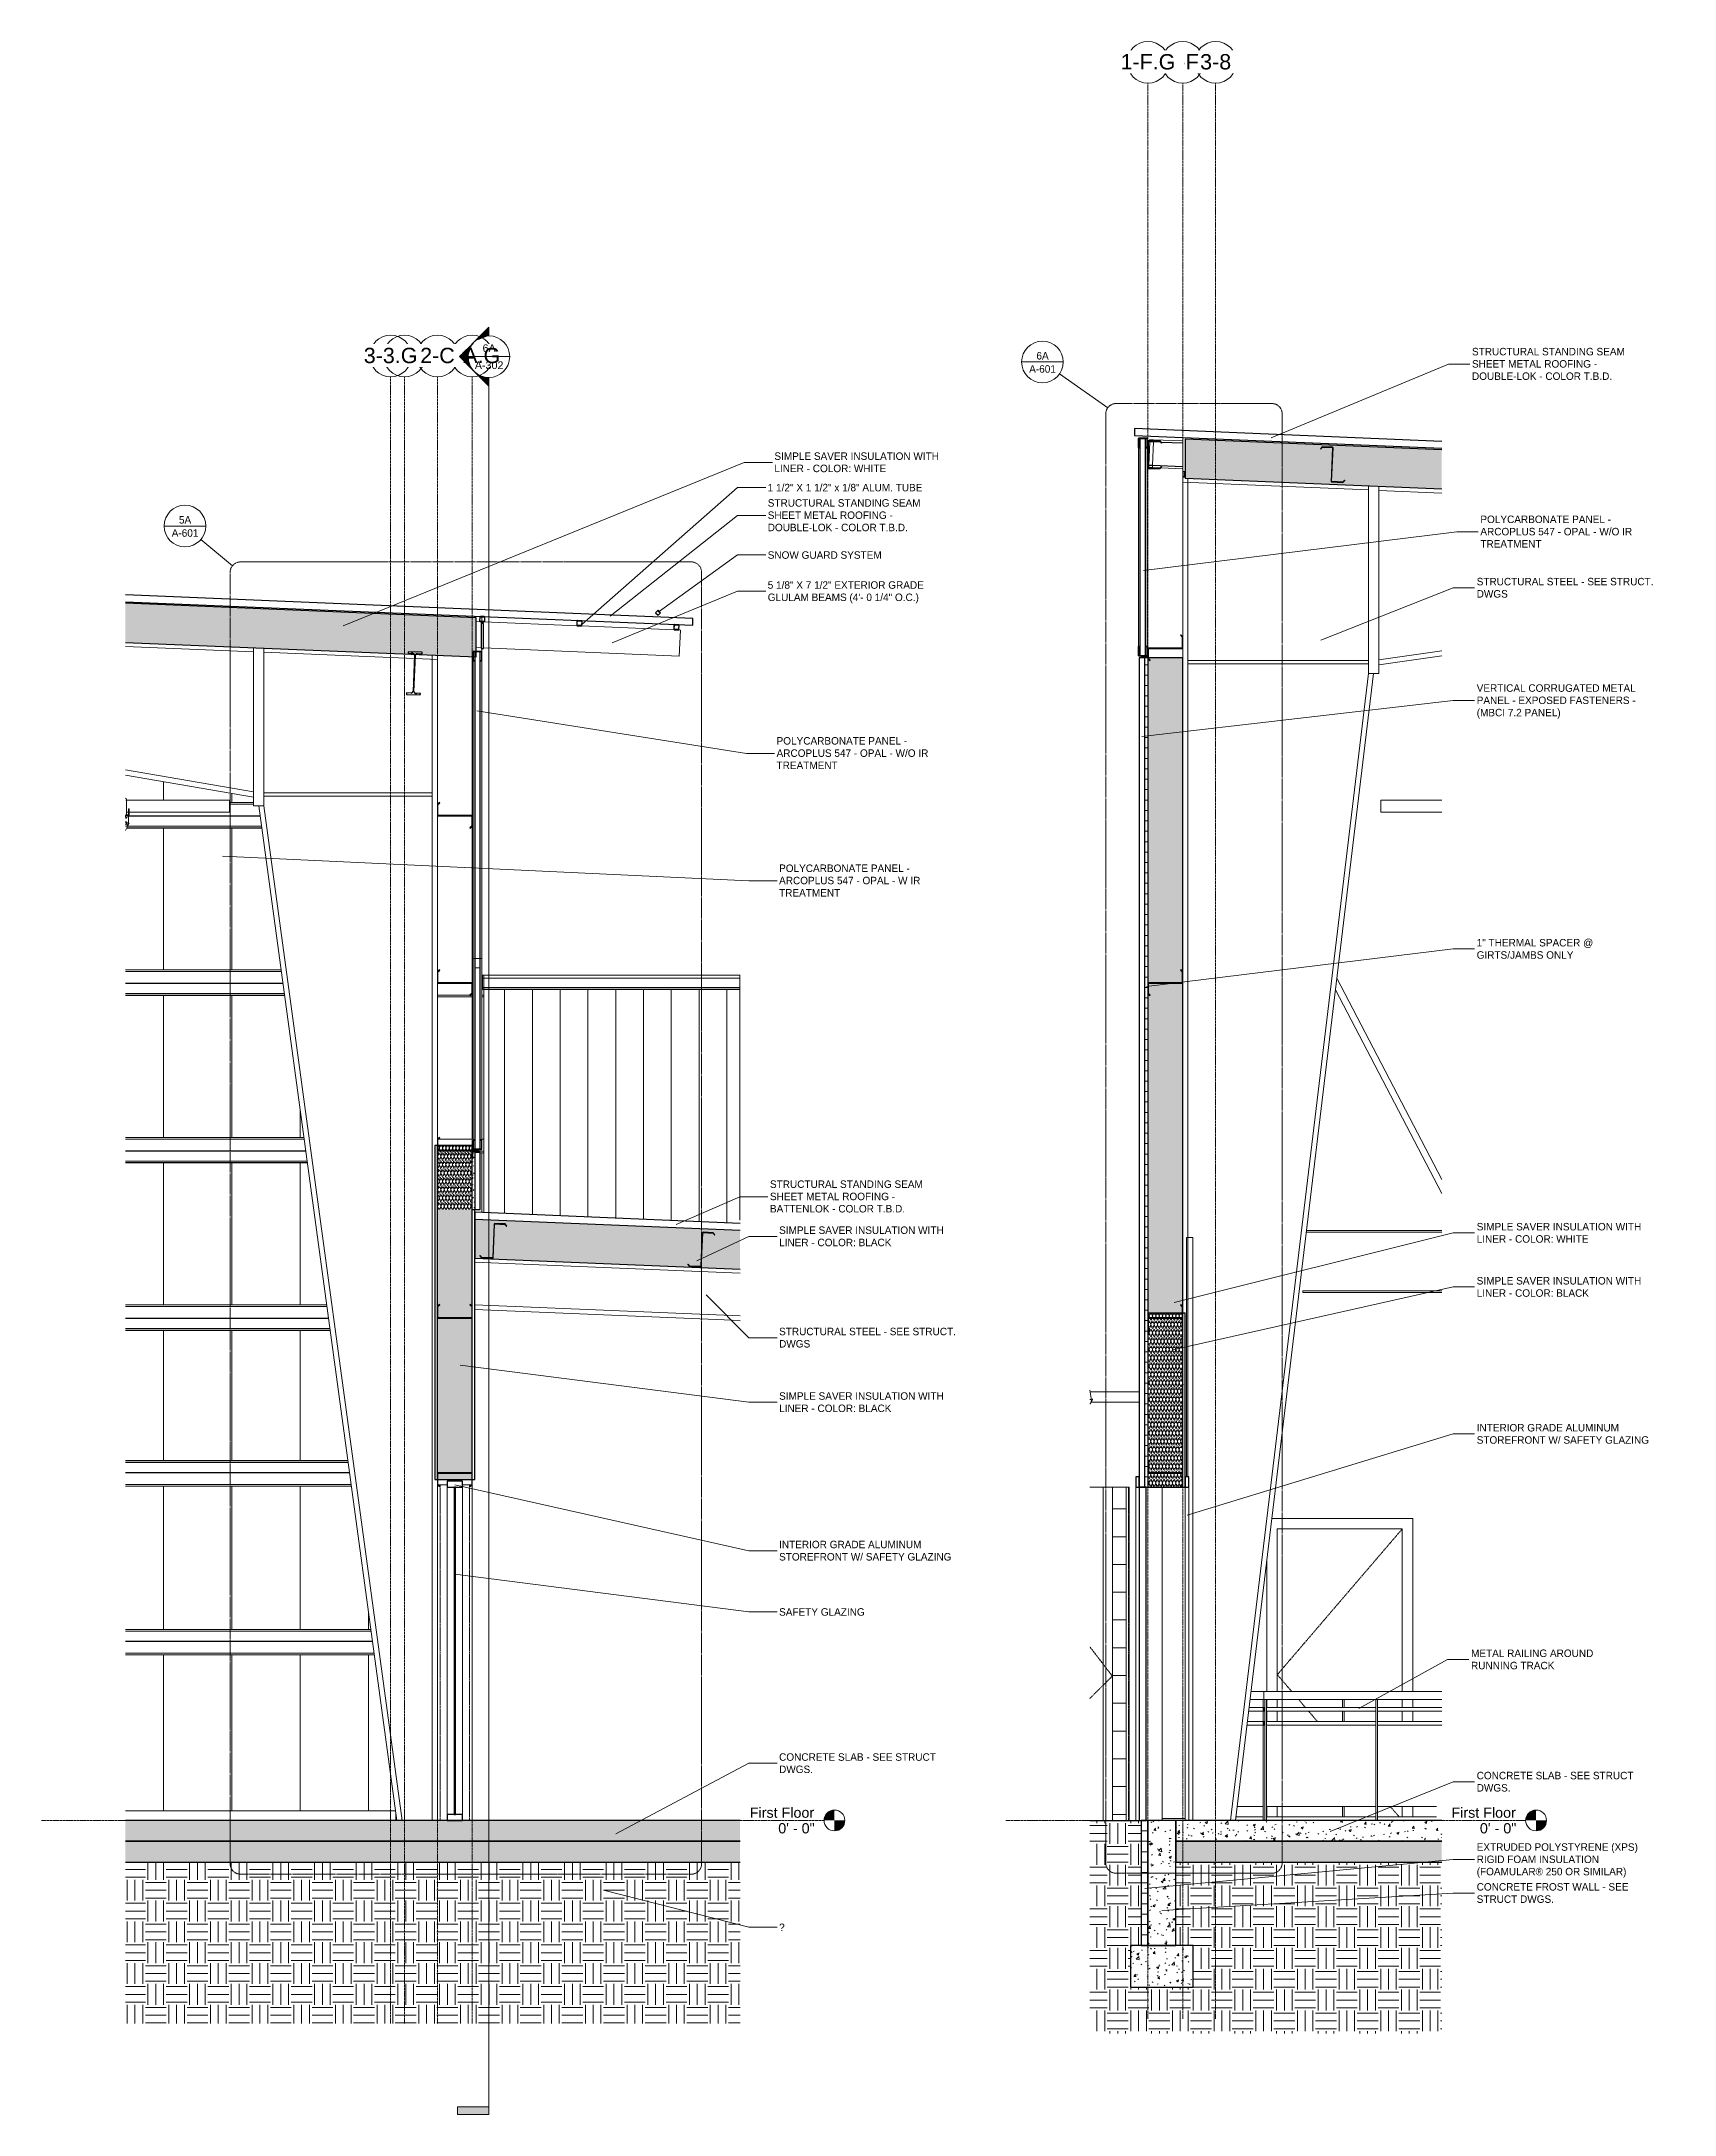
# Model space of a CAD drawing. Header units: inches. Extents: x 22688 to 23652, y -99 to 513.
# Drawn here: x 22966 to 23437, y -85 to 513 of the extents above; entities that cross this region are included whole.
import ezdxf

# ---------------------------------------------------------------- set-up
doc = ezdxf.new("R2010")
doc.units = ezdxf.units.IN
doc.header["$MEASUREMENT"] = 0
for name, pattern in [('Dash 1_16_', [0.125, 0.0625, -0.0625]), ('Dash Dot 3_16_', [0.3125, 0.1875, -0.0625, 0, -0.0625]), ('Grid Line 1_2_', [0.875, 0.5, -0.125, 0.125, -0.125]), ('Hidden 1_8_', [0.1875, 0.125, -0.0625])]:
    doc.linetypes.add(name, pattern=pattern)
for name, color, linetype, lineweight in [('A-ANNO-IDEN', 131, 'Continuous', 9), ('A-ANNO-SYMB', 150, 'Continuous', 9), ('A-CLNG', 13, 'Continuous', 30), ('A-CLNG-PATT', 13, 'Continuous', 70), ('A-DOOR', 31, 'Continuous', 30), ('A-DOOR-FRAM', 31, 'Continuous', 30), ('A-FLOR', 192, 'Continuous', 30), ('A-FLOR-HRAL', 11, 'Continuous', 30), ('A-FLOR-LEVL', 51, 'Continuous', 9), ('A-FLOR-MCUT', 51, 'Continuous', 18), ('A-FLOR-PATT', 8, 'Continuous', 70), ('A-GLAZ-CURT', 52, 'Continuous', 30), ('A-GLAZ-CWMG', 51, 'Continuous', 30), ('A-ROOF', 132, 'Continuous', 30), ('A-WALL', 113, 'Continuous', 30), ('A-WALL-PATT', 111, 'Continuous', 30), ('C-BLDG-PADS', 91, 'Continuous', 200), ('C-TOPO', 7, 'Continuous', 30), ('E-LITE-EQPM', 33, 'Continuous', 30), ('G-ANNO-SYMB', 111, 'Continuous', 9), ('I-WALL', 2, 'Continuous', 30), ('L-SITE-WALL', 31, 'Continuous', 30), ('Q-SPCQ', 91, 'Continuous', 30), ('S-BEAM', 12, 'Continuous', 30), ('S-COLS', 52, 'Continuous', 30), ('S-FNDN', 32, 'Continuous', 30), ('S-GRID', 1, 'Continuous', 9), ('S-GRID-IDEN', 1, 'Continuous', 9)]:
    doc.layers.add(name, color=color, linetype=linetype, lineweight=lineweight)
doc.styles.add('Arial', font='arial.ttf', dxfattribs={"height": 2.950599})
doc.styles.add('Arial_1', font='arial.ttf', dxfattribs={"height": 4.425898})
doc.styles.add('Arial_2', font='arial.ttf', dxfattribs={"height": 2.212949})
doc.styles.add('Century Gothic', font='GOTHIC.TTF', dxfattribs={"height": 2.155668})
pattern_1 = [(161.57, (21892.278, 97.763), (-0.960383694, -0.00039918), [0, -6.83, 0.758, 0]), (18.43, (21892.038, 97.763), (-0.960383694, 0.00039918), [0, -6.83, 0.758, 0]), (108.43, (21892.278, 97.763), (0.47951018, -2.4005264), [2.276, -5.312]), (71.57, (21892.038, 97.763), (0.47951018, 2.4005264), [2.276, -5.312])]
pattern_2 = [(45, (21892.158, 97.643), (-2.375879, 2.375879), []), (45, (21892.158, 101.243), (-2.375879, 2.375879), [])]
pattern_3 = [(50, (22007.282, 102), (6.885997, -0.602097), [0.72, -7.92]), (355, (22007.282, 102), (-1.331756, 7.220547), [0.576, -6.336]), (100.451, (22007.856, 101.95), (5.55363, 6.61819), [0.612, -6.731]), (46.184, (22007.282, 103.92), (10.24564, -1.588925), [1.08, -11.88]), (96.636, (22008.136, 103.788), (8.97244, 9.35152), [0.918, -10.096]), (351.184, (22007.282, 103.92), (8.9732, 9.35123), [0.864, -9.504]), (21, (22008.242, 103.44), (5.730726, -3.865003), [0.72, -7.92]), (326, (22008.242, 103.44), (2.33581, 6.96088), [0.576, -6.336]), (71.451, (22008.72, 103.118), (8.065876, 3.09595), [0.612, -6.731]), (37.5, (22007.282, 102), (0.116866, 3.1954784), [0.317, -5.942, 0.317, -6.115, -6.36]), (37.5, (22007.282, 102), (0.116866, 3.1954784), [-12.691, 0.317, -6.043]), (7.5, (22007.282, 102), (2.52543, 3.786025), [0.317, -3.35, 0.317, -5.798, -2.424]), (7.5, (22007.282, 102), (2.52543, 3.786025), [-9.782, 0.317, -2.107]), (327.5, (22005.142, 102), (5.1243685, -0.216176), [0.317, -2.083, 0.317, -7.171, -9.936]), (327.5, (22005.142, 102), (5.1243685, -0.216176), [-9.888, 0.317, -9.619]), (317.5, (22004.182, 102), (5.598326, 0.96141), [0.317, -2.803, 0.317, -4.656, -7.056]), (317.5, (22004.182, 102), (5.598326, 0.96141), [-8.093, 0.317, -6.739])]
pattern_4 = [(0, (22007.282, 102), (6, 6), [6, -6]), (0, (22007.282, 104.25), (6, 6), [6, -6]), (0, (22007.282, 106.5), (6, 6), [6, -6]), (90, (22008.032, 107.25), (-6, 6), [6, -6]), (90, (22010.282, 107.25), (-6, 6), [6, -6]), (90, (22012.532, 107.25), (-6, 6), [6, -6])]
pattern_5 = [(45, (22007.282, 102), (-2.375879, 2.375879), []), (45, (22007.282, 105.6), (-2.375879, 2.375879), [])]
pattern_6 = [(0, (22007.282, 102), (0, 3), []), (90, (22007.282, 102), (-3, 2e-16), [])]
pattern_7 = [(161.57, (22007.402, 102.12), (-0.960383694, -0.00039918), [0, -6.83, 0.758, 0]), (18.43, (22007.162, 102.12), (-0.960383694, 0.00039918), [0, -6.83, 0.758, 0]), (108.43, (22007.402, 102.12), (0.47951018, -2.4005264), [2.276, -5.312]), (71.57, (22007.162, 102.12), (0.47951018, 2.4005264), [2.276, -5.312])]

msp = doc.modelspace()

# ---------------------------------------------------------------- texts
at = {"layer": 'A-ANNO-SYMB', "char_height": 2.155668, "attachment_point": 2, "line_spacing_factor": 0.984117, "style": 'Century Gothic'}
for s, insert, width in [('A-601', (23254.62552, 419.28193), 9.72), ('6A', (23254.62552, 423.08), 4.617), ('A-601', (23007.59087, 372.01269), 9.72), ('5A', (23007.59087, 375.81076), 4.617)]:
    msp.add_mtext(s, dxfattribs=dict(at, insert=insert, width=width))

# ---------------------------------------------------------------- blocks, each defined once
blk = doc.blocks.new('Struct_Xcel_Sports Complex_rvt-2-Wall Section - Fieldhouse - South Wall')
at = {"layer": 'A-FLOR-PATT', "lineweight": 9}
h = blk.add_hatch(dxfattribs=at)
h.set_pattern_fill('FP_15', color=253, style=0, pattern_type=2)
h.set_pattern_definition([(50, (21892.158, 97.643), (6.885997, -0.6021), [0.72, -7.92]), (355, (21892.158, 97.643), (-1.33176, 7.22055), [0.576, -6.336]), (100.451, (21892.731, 97.592), (5.55363, 6.61819), [0.612, -6.731]), (46.184, (21892.158, 99.563), (10.24564, -1.58893), [1.08, -11.88]), (96.636, (21893.011, 99.43), (8.97244, 9.35152), [0.918, -10.096]), (351.184, (21892.158, 99.563), (8.9732, 9.35123), [0.864, -9.504]), (21, (21893.118, 99.083), (5.730726, -3.865003), [0.72, -7.92]), (326, (21893.118, 99.083), (2.33581, 6.96088), [0.576, -6.336]), (71.451, (21893.595, 98.761), (8.065876, 3.09595), [0.612, -6.731]), (37.5, (21892.158, 97.643), (0.116866, 3.195478), [0.317, -5.942, 0.317, -6.115, -6.36]), (37.5, (21892.158, 97.643), (0.116866, 3.195478), [-12.691, 0.317, -6.043]), (7.5, (21892.158, 97.643), (2.52543, 3.786025), [0.317, -3.35, 0.317, -5.798, -2.424]), (7.5, (21892.158, 97.643), (2.52543, 3.786025), [-9.782, 0.317, -2.107]), (327.5, (21890.017, 97.643), (5.124369, -0.216176), [0.317, -2.083, 0.317, -7.171, -9.936]), (327.5, (21890.017, 97.643), (5.124369, -0.216176), [-9.888, 0.317, -9.619]), (317.5, (21889.057, 97.643), (5.598326, 0.96141), [0.317, -2.803, 0.317, -4.656, -7.056]), (317.5, (21889.057, 97.643), (5.598326, 0.96141), [-8.093, 0.317, -6.739])])
h.paths.add_polyline_path([(22269.65, -6), (22446.73, -6), (22446.73, 0), (22269.65, 0)], flags=0)
at = {"layer": 'A-FLOR', "color": 7}
for p, q in [((22446.73, 0), (22269.65, 0)), ((22269.65, -6), (22446.73, -6))]:
    blk.add_line(p, q, dxfattribs=at)
blk = doc.blocks.new('W-Wide Flange - 1_-3_ deep-1401279-Wall Section - Fieldhouse - South Wall')
at = {"layer": 'S-BEAM', "color": 8, "lineweight": 18}
for p, q in [((22446.73, 157.66), (22370.3, 160.85)), ((22370.3, 148.55), (22446.73, 145.37)), ((22446.73, 144.01), (22370.3, 147.19))]:
    blk.add_line(p, q, dxfattribs=at)
blk = doc.blocks.new('Basketball_Backstop-Performance_Sports_Systems-3103-Ceiling_Hung - 27_-0_ to 27_-11 7_8_-706978-Wall Section - Fieldhouse - South Wall')
at = {"layer": 'Q-SPCQ', "color": 8, "lineweight": 18}
for p, q in [((22269.65, 294.49), (22269.68, 294.5)), ((22299.68, 294), (22269.81, 294)), ((22299.68, 294), (22299.68, 292.25)), ((22270.43, 289.69), (22269.65, 289.69)), ((22269.65, 289.5), (22270.43, 289.5)), ((22269.68, 289.06), (22269.65, 289.06)), ((22269.68, 288.75), (22269.65, 288.75)), ((22269.68, 287.82), (22269.65, 287.8)), ((22269.65, 285.23), (22270.75, 287.33)), ((22269.65, 286.82), (22269.68, 286.81)), ((22269.68, 289.06), (22269.68, 289.5)), ((22270.12, 289.06), (22269.68, 289.06)), ((22269.93, 288.75), (22269.68, 288.75)), ((22270.12, 287.57), (22269.68, 287.82)), ((22269.68, 286.81), (22270.12, 287.06)), ((22269.93, 289.69), (22269.93, 292.25)), ((22269.93, 290.5), (22270.55, 290.5)), ((22269.93, 288.75), (22269.93, 289.06)), ((22270.12, 289.5), (22270.12, 289.06)), ((22270.12, 287.06), (22270.12, 287.57)), ((22270.55, 289.5), (22270.43, 289.5)), ((22270.74, 291.5), (22270.55, 291.5)), ((22270.55, 291), (22270.55, 291.5)), ((22270.55, 291), (22270.55, 289.81)), ((22270.55, 289.5), (22270.55, 289.25)), ((22270.55, 289.25), (22270.55, 288.31)), ((22270.55, 288.31), (22270.55, 288.18)), ((22270.55, 288.18), (22270.55, 287.31)), ((22270.56, 287.43), (22270.75, 287.33)), ((22270.74, 291.5), (22270.74, 291)), ((22270.74, 289.81), (22270.74, 291)), ((22270.74, 290.5), (22299.68, 290.5)), ((22299.68, 292.25), (22299.68, 290.5))]:
    blk.add_line(p, q, dxfattribs=at)
at = {"layer": 'Q-SPCQ', "color": 8, "lineweight": 18, "flags": 128}
for points in [[(22269.68, 294.5), (22269.86, 294.43), (22269.93, 294.25)], [(22269.93, 292.25), (22269.93, 292.8), (22269.93, 293.31), (22269.93, 293.74), (22269.93, 294.05), (22269.93, 294.22), (22269.93, 294.25)], [(22269.93, 294.25), (22269.93, 294.17), (22269.93, 294)]]:
    blk.add_lwpolyline(points, dxfattribs=at)
at = {"layer": 'Q-SPCQ', "color": 8, "lineweight": 18}
for centre, radius, start, end in [((22269.68, 287.31), 0.25, 0, 96.844), ((22269.68, 287.31), 0.25, 263.156, 0), ((22269.68, 287.31), 0.875, 268.04457, 0), ((22270.43, 289.81), 0.313, 270, 0), ((22270.43, 289.81), 0.125, 270, 0)]:
    blk.add_arc(centre, radius, start, end, dxfattribs=at)
blk = doc.blocks.new('Rectangular Mullion - Profile_Polycarbonate_Upper and left-1767982-Wall Section - Fieldhouse - South Wall')
at = {"layer": 'A-GLAZ-CWMG', "color": 7}
for p, q in [((22369.8, 336.84), (22369.8, 334.09)), ((22372.3, 336.84), (22369.8, 336.84)), ((22369.87, 334.15), (22369.87, 336.78)), ((22369.87, 336.78), (22372.24, 336.78)), ((22372.24, 336.78), (22372.24, 334.15)), ((22372.3, 334.09), (22372.3, 336.84)), ((22369.8, 334.09), (22370.3, 334.09)), ((22370.24, 334.15), (22369.87, 334.15)), ((22370.3, 334.34), (22370.24, 334.34)), ((22370.24, 334.34), (22370.24, 334.15)), ((22370.3, 334.09), (22370.3, 334.34)), ((22371.94, 334.34), (22371.88, 334.34)), ((22371.88, 334.34), (22371.88, 334.09)), ((22371.88, 334.09), (22372.3, 334.09)), ((22371.94, 334.15), (22371.94, 334.34)), ((22372.24, 334.15), (22371.94, 334.15))]:
    blk.add_line(p, q, dxfattribs=at)
blk = doc.blocks.new('Rectangular Mullion - Profile_Polycarbonate_Lower-1767983-Wall Section - Fieldhouse - South Wall')
at = {"layer": 'A-GLAZ-CWMG', "color": 7}
for p, q in [((22369.8, 196.09), (22369.8, 193.34)), ((22370.3, 196.09), (22369.8, 196.09)), ((22369.8, 193.34), (22372.3, 193.34)), ((22369.87, 193.4), (22369.87, 196.03)), ((22369.87, 196.03), (22370.24, 196.03)), ((22372.24, 193.4), (22369.87, 193.4)), ((22370.24, 196.03), (22370.24, 195.84)), ((22370.24, 195.84), (22370.3, 195.84)), ((22370.3, 195.84), (22370.3, 196.09)), ((22372.3, 196.09), (22371.88, 196.09)), ((22371.88, 196.09), (22371.88, 195.84)), ((22371.88, 195.84), (22371.94, 195.84)), ((22371.94, 195.84), (22371.94, 196.03)), ((22371.94, 196.03), (22372.24, 196.03)), ((22372.24, 196.03), (22372.24, 193.4)), ((22372.3, 193.34), (22372.3, 196.09))]:
    blk.add_line(p, q, dxfattribs=at)
blk = doc.blocks.new('Rectangular Mullion - Profile_Polycarbonate_right-1872005-Wall Section - Fieldhouse - South Wall')
at = {"layer": 'A-GLAZ-CWMG', "color": 10, "lineweight": 18}
for p, q in [((22370.3, 334.34), (22370.3, 335.23)), ((22371.88, 334.34), (22371.88, 336.78)), ((22370.3, 334.09), (22370.3, 334.34)), ((22370.3, 248.36), (22370.3, 334.09)), ((22371.88, 334.09), (22371.88, 334.34)), ((22371.88, 248.36), (22371.88, 334.09))]:
    blk.add_line(p, q, dxfattribs=at)
at = {"layer": 'A-GLAZ-CWMG', "color": 8, "lineweight": 18}
for p, q in [((22369.8, 248.36), (22369.8, 334.09)), ((22372.3, 248.36), (22372.3, 334.09))]:
    blk.add_line(p, q, dxfattribs=at)
blk = doc.blocks.new('Girt_C - 10_D-1260059-Wall Section - Fieldhouse - South Wall')
at = {"layer": 'S-BEAM', "lineweight": 9}
h = blk.add_hatch(dxfattribs=at)
h.set_pattern_fill('FP_13', color=253, style=0, pattern_type=2)
h.set_pattern_definition(pattern_2)
h.paths.add_polyline_path([(22360.13, 96.2), (22360.2, 96.28), (22359.66, 96.73), (22359.66, 100), (22359.69, 100.05), (22359.74, 100.07), (22369.37, 100.07), (22369.42, 100.05), (22369.44, 100), (22369.44, 96.73), (22368.91, 96.28), (22368.98, 96.2), (22369.55, 96.68), (22369.55, 99.99), (22369.5, 100.12), (22369.37, 100.18), (22359.74, 100.18), (22359.61, 100.12), (22359.55, 99.99), (22359.55, 96.68), (22360.02, 96.29)], flags=0)
at = {"layer": 'S-BEAM', "color": 7}
for p, q in [((22359.55, 99.99), (22359.55, 96.68)), ((22359.55, 96.68), (22360.13, 96.2)), ((22359.66, 96.73), (22359.66, 100)), ((22360.2, 96.28), (22359.66, 96.73)), ((22369.37, 100.18), (22359.74, 100.18)), ((22359.74, 100.07), (22369.37, 100.07)), ((22360.13, 96.2), (22360.2, 96.28)), ((22369.44, 96.73), (22368.91, 96.28)), ((22368.91, 96.28), (22368.98, 96.2)), ((22368.98, 96.2), (22369.55, 96.68)), ((22369.44, 100), (22369.44, 96.73)), ((22369.55, 96.68), (22369.55, 99.99))]:
    blk.add_line(p, q, dxfattribs=at)
for centre, radius, start, end in [((22359.74, 99.99), 0.188, 90, 180), ((22359.74, 99.99), 0.0782, 90, 176.95764), ((22369.37, 99.99), 0.188, 0, 90), ((22369.37, 99.99), 0.0782, 2.12272, 90)]:
    blk.add_arc(centre, radius, start, end, dxfattribs=at)
blk = doc.blocks.new('Rectangular Mullion - Profile_Polycarbonate_Lower-1767692-Wall Section - Fieldhouse - South Wall')
at = {"layer": 'A-GLAZ-CWMG', "color": 8, "lineweight": 18}
blk.add_line((22347.48, 2.75), (22269.65, 2.75), dxfattribs=at)
blk = doc.blocks.new('Rectangular Mullion - Profile_Polycarbonate_Upper and left-1987911-Wall Section - Fieldhouse - South Wall')
at = {"layer": 'A-GLAZ-CWMG', "color": 8, "lineweight": 18}
for p, q in [((22372.3, 345.48), (22372.3, 346.75)), ((22369.55, 335.26), (22369.55, 289.36)), ((22372.3, 336.84), (22372.3, 337.62)), ((22369.55, 286.42), (22369.55, 241.3)), ((22369.55, 237.31), (22369.55, 196.3)), ((22372.3, 175.13), (22372.3, 192.31)), ((22372.3, 173.07), (22372.3, 173.13))]:
    blk.add_line(p, q, dxfattribs=at)
blk = doc.blocks.new('W-Wide Flange - W12X22-1533120-Wall Section - Fieldhouse - South Wall')
at = {"layer": 'S-BEAM', "lineweight": 9}
h = blk.add_hatch(dxfattribs=at)
h.set_pattern_fill('FP_13', color=253, style=0, pattern_type=2)
h.set_pattern_definition(pattern_2)
h.paths.add_polyline_path([(22354.61, 324.29), (22354.63, 324.71), (22353.26, 324.77), (22353.07, 324.82), (22352.9, 324.93), (22352.8, 325.1), (22352.77, 325.3), (22353.2, 335.72), (22353.25, 335.91), (22353.37, 336.07), (22353.54, 336.18), (22353.74, 336.21), (22355.11, 336.15), (22355.13, 336.58), (22351.1, 336.74), (22351.08, 336.32), (22352.45, 336.26), (22352.65, 336.21), (22352.81, 336.1), (22352.91, 335.93), (22352.94, 335.73), (22352.51, 325.31), (22352.46, 325.12), (22352.35, 324.96), (22352.17, 324.85), (22351.98, 324.82), (22350.61, 324.88), (22350.59, 324.45)], flags=0)
at = {"layer": 'S-BEAM', "color": 7}
for p, q in [((22351.1, 336.74), (22351.08, 336.32)), ((22351.08, 336.32), (22352.45, 336.26)), ((22355.13, 336.58), (22351.1, 336.74)), ((22352.94, 335.73), (22352.51, 325.31)), ((22352.77, 325.3), (22353.2, 335.72)), ((22353.74, 336.21), (22355.11, 336.15)), ((22355.11, 336.15), (22355.13, 336.58)), ((22350.61, 324.88), (22350.59, 324.45)), ((22350.59, 324.45), (22354.61, 324.29)), ((22351.98, 324.82), (22350.61, 324.88)), ((22354.63, 324.71), (22353.26, 324.77)), ((22354.61, 324.29), (22354.63, 324.71))]:
    blk.add_line(p, q, dxfattribs=at)
for centre, radius, start, end in [((22352.43, 335.75), 0.512, 357.61406, 87.61406), ((22353.72, 335.7), 0.513, 87.61406, 177.61406), ((22352, 325.33), 0.512, 267.61406, 357.61406), ((22353.28, 325.28), 0.513, 177.61406, 267.61406)]:
    blk.add_arc(centre, radius, start, end, dxfattribs=at)
blk = doc.blocks.new('columns and girder2 - one-1334686-Wall Section - Fieldhouse - South Wall')
at = {"layer": 'S-BEAM', "color": 8, "lineweight": 18}
for p, q in [((22269.65, 338.25), (22306.55, 336.72)), ((22306.55, 337.89), (22306.55, 292.37)), ((22309.55, 292.37), (22309.55, 337.76)), ((22309.55, 336.59), (22352.9, 334.78)), ((22353.16, 334.77), (22359.55, 334.51)), ((22358.05, 335.74), (22358.05, 0)), ((22359.55, 292.81), (22359.55, 335.68)), ((22359.55, 334.51), (22359.55, 335.68)), ((22306.55, 296.38), (22269.65, 302.72)), ((22269.65, 301.2), (22306.55, 294.85)), ((22358.05, 296.12), (22309.55, 296.12)), ((22309.55, 295.12), (22358.05, 295.12)), ((22306.55, 292.37), (22309.55, 292.37)), ((22308.04, 292.37), (22347.85, 0)), ((22349.36, 0), (22309.55, 292.37)), ((22359.55, 244.56), (22359.55, 289.44)), ((22359.55, 196.31), (22359.55, 241.19)), ((22359.55, 0), (22359.55, 96.68))]:
    blk.add_line(p, q, dxfattribs=at)
blk = doc.blocks.new('L-Angle - L2X2X3_16-1732175-Wall Section - Fieldhouse - South Wall')
at = {"layer": 'S-BEAM', "color": 7}
for p, q in [((22371.55, 193.05), (22369.55, 193.05)), ((22369.55, 193.05), (22369.55, 191.05)), ((22369.74, 191.24), (22369.74, 192.68)), ((22369.93, 192.87), (22371.37, 192.87))]:
    blk.add_line(p, q, dxfattribs=at)
for centre, start, end in [((22369.55, 191.24), 270, 0), ((22369.93, 192.68), 90, 180), ((22371.37, 193.05), 270, 0)]:
    blk.add_arc(centre, 0.188, start, end, dxfattribs=at)
blk = doc.blocks.new('Girt_C - 8_D-1757324-Wall Section - Fieldhouse - South Wall')
at = {"layer": 'S-BEAM', "color": 8, "lineweight": 18}
for p, q in [((22369.8, 241.3), (22369.37, 241.3)), ((22372.55, 241.3), (22372.3, 241.3)), ((22359.55, 237.8), (22368.94, 237.8)), ((22359.55, 237.31), (22369.8, 237.31)), ((22369.11, 237.8), (22369.8, 237.8)), ((22372.3, 237.8), (22372.93, 237.8)), ((22372.3, 237.31), (22372.93, 237.31))]:
    blk.add_line(p, q, dxfattribs=at)
blk = doc.blocks.new('Girt_C - 8_D-1757323-Wall Section - Fieldhouse - South Wall')
at = {"layer": 'S-BEAM', "color": 8, "lineweight": 18}
for p, q in [((22369.8, 196.3), (22359.7, 196.3)), ((22369.74, 192.31), (22370.3, 192.31)), ((22369.79, 192.8), (22372.93, 192.8)), ((22371.8, 192.31), (22372.93, 192.31)), ((22372.93, 196.3), (22372.3, 196.3))]:
    blk.add_line(p, q, dxfattribs=at)
blk = doc.blocks.new('Girt_Z - 10_D-1732176-Wall Section - Fieldhouse - South Wall')
at = {"layer": 'S-BEAM', "lineweight": 9}
h = blk.add_hatch(dxfattribs=at)
h.set_pattern_fill('FP_13', color=253, style=0, pattern_type=2)
h.set_pattern_definition(pattern_2)
h.paths.add_polyline_path([(22368.98, 189.44), (22369.55, 189.92), (22369.55, 192.86), (22369.5, 192.99), (22369.37, 193.05), (22359.74, 193.05), (22359.69, 193.07), (22359.66, 193.12), (22359.66, 196.26), (22360.2, 196.71), (22360.13, 196.79), (22359.55, 196.31), (22359.55, 192.94), (22369.37, 192.94), (22369.42, 192.92), (22369.44, 192.86), (22369.44, 189.97), (22368.91, 189.52)], flags=0)
at = {"layer": 'S-BEAM', "color": 7}
for p, q in [((22360.13, 196.79), (22359.55, 196.31)), ((22359.55, 196.31), (22359.55, 192.94)), ((22359.55, 192.94), (22369.37, 192.94)), ((22359.66, 196.26), (22360.2, 196.71)), ((22359.66, 193.12), (22359.66, 196.26)), ((22369.37, 193.05), (22359.74, 193.05)), ((22360.2, 196.71), (22360.13, 196.79)), ((22369.44, 192.86), (22369.44, 189.97)), ((22369.55, 189.92), (22369.55, 192.86)), ((22369.44, 189.97), (22368.91, 189.52)), ((22368.91, 189.52), (22368.98, 189.44)), ((22368.98, 189.44), (22369.55, 189.92))]:
    blk.add_line(p, q, dxfattribs=at)
for centre, radius, start, end in [((22359.74, 193.13), 0.0782, 183.04236, 270), ((22369.37, 192.86), 0.187, 360, 90), ((22369.37, 192.86), 0.0782, 2.12272, 90)]:
    blk.add_arc(centre, radius, start, end, dxfattribs=at)
blk = doc.blocks.new('Girt_Z - 10_D-V3-Wall Section - Fieldhouse - South Wall')
at = {"layer": 'S-BEAM', "lineweight": 9}
h = blk.add_hatch(dxfattribs=at)
h.set_pattern_fill('FP_13', color=253, style=0, pattern_type=2)
h.set_pattern_definition(pattern_2)
h.paths.add_polyline_path([(22368.98, 237.69), (22369.55, 238.17), (22369.55, 241.11), (22369.5, 241.24), (22369.37, 241.3), (22359.74, 241.3), (22359.69, 241.32), (22359.66, 241.37), (22359.66, 244.51), (22360.2, 244.96), (22360.13, 245.04), (22359.55, 244.56), (22359.55, 241.19), (22369.37, 241.19), (22369.42, 241.17), (22369.44, 241.11), (22369.44, 238.22), (22368.91, 237.77)], flags=0)
at = {"layer": 'S-BEAM', "color": 7}
for p, q in [((22360.13, 245.04), (22359.55, 244.56)), ((22359.66, 244.51), (22360.2, 244.96)), ((22360.2, 244.96), (22360.13, 245.04)), ((22359.55, 244.56), (22359.55, 241.19)), ((22359.55, 241.19), (22369.37, 241.19)), ((22359.66, 241.37), (22359.66, 244.51)), ((22369.37, 241.3), (22359.74, 241.3)), ((22369.44, 241.11), (22369.44, 238.22)), ((22369.55, 238.17), (22369.55, 241.11)), ((22369.44, 238.22), (22368.91, 237.77)), ((22368.91, 237.77), (22368.98, 237.69)), ((22368.98, 237.69), (22369.55, 238.17))]:
    blk.add_line(p, q, dxfattribs=at)
for centre, radius, start, end in [((22359.74, 241.38), 0.0782, 183.04236, 270), ((22369.37, 241.11), 0.187, 360, 90), ((22369.37, 241.11), 0.0782, 2.12272, 90)]:
    blk.add_arc(centre, radius, start, end, dxfattribs=at)
blk = doc.blocks.new('Girt_Z - 10_D-1241717-Wall Section - Fieldhouse - South Wall')
at = {"layer": 'S-BEAM', "lineweight": 9}
h = blk.add_hatch(dxfattribs=at)
h.set_pattern_fill('FP_13', color=253, style=0, pattern_type=2)
h.set_pattern_definition(pattern_2)
h.paths.add_polyline_path([(22368.98, 285.94), (22369.55, 286.42), (22369.55, 289.36), (22369.5, 289.49), (22369.37, 289.55), (22359.74, 289.55), (22359.69, 289.57), (22359.66, 289.62), (22359.66, 292.76), (22360.2, 293.21), (22360.13, 293.29), (22359.55, 292.81), (22359.55, 289.44), (22369.37, 289.44), (22369.42, 289.42), (22369.44, 289.36), (22369.44, 286.47), (22368.91, 286.02)], flags=0)
at = {"layer": 'S-BEAM', "color": 7}
for p, q in [((22360.13, 293.29), (22359.55, 292.81)), ((22359.55, 292.81), (22359.55, 289.44)), ((22359.66, 292.76), (22360.2, 293.21)), ((22359.66, 289.62), (22359.66, 292.76)), ((22360.2, 293.21), (22360.13, 293.29)), ((22359.55, 289.44), (22369.37, 289.44)), ((22369.37, 289.55), (22359.74, 289.55)), ((22369.44, 289.36), (22369.44, 286.47)), ((22369.55, 286.42), (22369.55, 289.36)), ((22369.44, 286.47), (22368.91, 286.02)), ((22368.91, 286.02), (22368.98, 285.94)), ((22368.98, 285.94), (22369.55, 286.42))]:
    blk.add_line(p, q, dxfattribs=at)
for centre, radius, start, end in [((22359.74, 289.63), 0.0782, 183.04236, 270), ((22369.37, 289.36), 0.187, 360, 90), ((22369.37, 289.36), 0.0782, 2.12272, 90)]:
    blk.add_arc(centre, radius, start, end, dxfattribs=at)
blk = doc.blocks.new('Girt_Z - 10_D-1223970-Wall Section - Fieldhouse - South Wall')
at = {"layer": 'S-BEAM', "color": 8, "lineweight": 18}
for p, q in [((22269.65, 148.54), (22327.62, 148.54)), ((22269.65, 148.06), (22327.69, 148.06)), ((22269.65, 144.69), (22328.15, 144.69)), ((22269.65, 144.61), (22328.16, 144.61)), ((22269.65, 141.72), (22328.55, 141.72)), ((22269.65, 141.27), (22328.61, 141.27)), ((22269.65, 141.19), (22328.62, 141.19))]:
    blk.add_line(p, q, dxfattribs=at)
blk = doc.blocks.new('Girt_Z - 10_D-1223971-Wall Section - Fieldhouse - South Wall')
at = {"layer": 'S-BEAM', "color": 8, "lineweight": 18}
for p, q in [((22269.65, 245.04), (22314.48, 245.04)), ((22269.65, 244.56), (22314.55, 244.56)), ((22269.65, 241.19), (22315.01, 241.19)), ((22269.65, 241.11), (22315.02, 241.11)), ((22269.65, 238.22), (22315.41, 238.22)), ((22269.65, 237.77), (22315.47, 237.77)), ((22269.65, 237.69), (22315.48, 237.69))]:
    blk.add_line(p, q, dxfattribs=at)
blk = doc.blocks.new('Girt_C - 10_D-1401468-Wall Section - Fieldhouse - South Wall')
at = {"layer": 'S-BEAM', "lineweight": 9}
h = blk.add_hatch(dxfattribs=at)
h.set_pattern_fill('FP_13', color=253, style=0, pattern_type=2)
h.set_pattern_definition(pattern_2)
h.paths.add_polyline_path([(22359.74, 144.69), (22369.37, 144.69), (22369.5, 144.74), (22369.55, 144.88), (22369.55, 148.19), (22368.98, 148.67), (22368.91, 148.59), (22369.44, 148.14), (22369.44, 144.87), (22369.42, 144.82), (22369.37, 144.8), (22359.74, 144.8), (22359.69, 144.82), (22359.66, 144.87), (22359.66, 148.14), (22360.2, 148.59), (22360.13, 148.67), (22359.55, 148.19), (22359.55, 144.88), (22359.61, 144.74)], flags=0)
at = {"layer": 'S-BEAM', "color": 7}
for p, q in [((22360.13, 148.67), (22359.55, 148.19)), ((22359.55, 148.19), (22359.55, 144.88)), ((22359.66, 148.14), (22360.2, 148.59)), ((22359.66, 144.87), (22359.66, 148.14)), ((22369.37, 144.8), (22359.74, 144.8)), ((22359.74, 144.69), (22369.37, 144.69)), ((22360.2, 148.59), (22360.13, 148.67)), ((22368.98, 148.67), (22368.91, 148.59)), ((22368.91, 148.59), (22369.44, 148.14)), ((22369.55, 148.19), (22368.98, 148.67)), ((22369.44, 148.14), (22369.44, 144.87)), ((22369.55, 144.88), (22369.55, 148.19))]:
    blk.add_line(p, q, dxfattribs=at)
for centre, radius, start, end in [((22359.74, 144.88), 0.188, 180, 270), ((22359.74, 144.88), 0.0782, 182.12272, 270), ((22369.37, 144.88), 0.188, 270, 0), ((22369.37, 144.88), 0.0782, 270, 356.95764)]:
    blk.add_arc(centre, radius, start, end, dxfattribs=at)
blk = doc.blocks.new('Girt_Z - 10_D-1223975-Wall Section - Fieldhouse - South Wall')
at = {"layer": 'S-BEAM', "color": 8, "lineweight": 18}
for p, q in [((22269.65, 196.79), (22321.05, 196.79)), ((22269.65, 196.31), (22321.12, 196.31)), ((22269.65, 192.94), (22321.58, 192.94)), ((22269.65, 192.86), (22321.59, 192.86)), ((22269.65, 189.97), (22321.98, 189.97)), ((22269.65, 189.52), (22322.04, 189.52)), ((22269.65, 189.44), (22322.05, 189.44))]:
    blk.add_line(p, q, dxfattribs=at)
blk = doc.blocks.new('Girt_Z - 10_D-1223976-Wall Section - Fieldhouse - South Wall')
at = {"layer": 'S-BEAM', "color": 8, "lineweight": 18}
for p, q in [((22299.68, 293.29), (22306.55, 293.29)), ((22299.68, 292.81), (22306.55, 292.81)), ((22270.55, 289.44), (22308.44, 289.44)), ((22270.55, 289.36), (22308.45, 289.36)), ((22270.02, 285.94), (22308.91, 285.94)), ((22270.06, 286.02), (22308.9, 286.02)), ((22270.3, 286.47), (22308.84, 286.47))]:
    blk.add_line(p, q, dxfattribs=at)
blk = doc.blocks.new('Rectangular Mullion - Profile_Polycarbonate_right-1766041-Wall Section - Fieldhouse - South Wall')
at = {"layer": 'A-GLAZ-CWMG', "color": 8, "lineweight": 18}
for p, q in [((22369.8, 248.36), (22370.3, 248.36)), ((22369.8, 196.09), (22369.8, 248.36)), ((22371.88, 248.36), (22372.3, 248.36)), ((22372.3, 196.09), (22372.3, 248.36))]:
    blk.add_line(p, q, dxfattribs=at)
at = {"layer": 'A-GLAZ-CWMG', "color": 10, "lineweight": 18}
for p, q in [((22370.3, 248.36), (22371.88, 248.36)), ((22370.3, 196.09), (22370.3, 248.36)), ((22371.88, 196.09), (22371.88, 248.36)), ((22370.3, 195.84), (22370.3, 196.09)), ((22370.3, 193.4), (22370.3, 195.84)), ((22371.88, 195.84), (22371.88, 196.09)), ((22371.88, 193.4), (22371.88, 195.84))]:
    blk.add_line(p, q, dxfattribs=at)
blk = doc.blocks.new('Dimension Lumber - 5_5 x 7_5 Glulam-1730092-Wall Section - Fieldhouse - South Wall')
at = {"layer": 'S-BEAM', "color": 8, "lineweight": 18}
for p, q in [((22370.68, 345.44), (22371.91, 345.39)), ((22372.94, 345.34), (22399.88, 344.22)), ((22400.92, 344.18), (22427.86, 343.05)), ((22428.89, 343.01), (22429.52, 342.98)), ((22429.52, 342.98), (22429.21, 335.49)), ((22370.68, 337.93), (22372.18, 337.87)), ((22372.8, 337.84), (22429.21, 335.49))]:
    blk.add_line(p, q, dxfattribs=at)
blk = doc.blocks.new('System Panel - Interior Glazing-1220293-Wall Section - Fieldhouse - South Wall')
at = {"layer": 'A-GLAZ-CURT', "color": 7}
for p, q in [((22364.37, 96), (22364.37, 1.75)), ((22364.74, 96), (22364.37, 96)), ((22364.74, 1.75), (22364.74, 96)), ((22364.37, 1.75), (22364.74, 1.75))]:
    blk.add_line(p, q, dxfattribs=at)
blk = doc.blocks.new('Rectangular Mullion - Interior 1_75_ x 4_5_-1179490-Wall Section - Fieldhouse - South Wall')
at = {"layer": 'A-GLAZ-CWMG', "color": 7}
for p, q in [((22362.3, 97.75), (22362.3, 96)), ((22366.8, 97.75), (22362.3, 97.75)), ((22362.3, 96), (22366.8, 96)), ((22366.8, 96), (22366.8, 97.75))]:
    blk.add_line(p, q, dxfattribs=at)
blk = doc.blocks.new('Rectangular Mullion - Interior 1_75_ x 4_5_-1179494-Wall Section - Fieldhouse - South Wall')
at = {"layer": 'A-GLAZ-CWMG', "color": 7}
for p, q in [((22362.3, 1.75), (22362.3, 0)), ((22366.8, 1.75), (22362.3, 1.75)), ((22362.3, 0), (22366.8, 0)), ((22366.8, 0), (22366.8, 1.75))]:
    blk.add_line(p, q, dxfattribs=at)
blk = doc.blocks.new('Rectangular Mullion - Interior 1_75_ x 4_5_-1220290-Wall Section - Fieldhouse - South Wall')
at = {"layer": 'A-GLAZ-CWMG', "color": 8, "lineweight": 18}
for p, q in [((22362.3, 1.75), (22362.3, 96)), ((22366.8, 96), (22366.8, 1.75))]:
    blk.add_line(p, q, dxfattribs=at)
blk = doc.blocks.new('C-Channel-Column - C10X25-1255484-Wall Section - Fieldhouse - South Wall')
at = {"layer": 'S-COLS', "color": 8, "linetype": 'Hidden 1_8_', "lineweight": 18}
for p, q in [((22360.36, 0), (22360.36, 96.68)), ((22368.74, 0), (22368.74, 96.68))]:
    blk.add_line(p, q, dxfattribs=at)
blk = doc.blocks.new('Girt_Z - 10_D-1239982-Wall Section - Fieldhouse - South Wall')
at = {"layer": 'S-BEAM', "color": 8, "lineweight": 18}
for p, q in [((22333.73, 103.68), (22269.65, 103.68)), ((22333.74, 103.59), (22269.65, 103.59)), ((22333.81, 103.14), (22269.65, 103.14)), ((22334.2, 100.25), (22269.65, 100.25)), ((22334.21, 100.18), (22269.65, 100.18)), ((22334.67, 96.8), (22269.65, 96.8)), ((22334.73, 96.32), (22269.65, 96.32))]:
    blk.add_line(p, q, dxfattribs=at)
blk = doc.blocks.new('Girt_Z - 10_D-1236892-Wall Section - Fieldhouse - South Wall')
at = {"layer": 'S-BEAM', "color": 8, "lineweight": 18}
for p, q in [((22340.35, 55.05), (22269.65, 55.05)), ((22340.37, 54.97), (22269.65, 54.97)), ((22340.43, 54.52), (22269.65, 54.52)), ((22340.82, 51.63), (22269.65, 51.63)), ((22340.83, 51.55), (22269.65, 51.55)), ((22341.29, 48.18), (22269.65, 48.18)), ((22341.36, 47.7), (22269.65, 47.7))]:
    blk.add_line(p, q, dxfattribs=at)
blk = doc.blocks.new('Girt_Z - 10_D-1732032-Wall Section - Fieldhouse - South Wall')
at = {"layer": 'S-BEAM', "color": 7}
for p, q in [((22435.85, 169.3), (22435.45, 159.68)), ((22435.55, 159.49), (22435.96, 169.29)), ((22436.04, 169.37), (22438.93, 169.25)), ((22438.98, 169.35), (22436.05, 169.48)), ((22438.93, 169.25), (22439.35, 168.69)), ((22439.44, 168.76), (22438.98, 169.35)), ((22439.35, 168.69), (22439.44, 168.76)), ((22431.81, 160.29), (22431.72, 160.22)), ((22431.72, 160.22), (22432.18, 159.63)), ((22432.24, 159.74), (22431.81, 160.29)), ((22432.18, 159.63), (22435.55, 159.49)), ((22435.38, 159.6), (22432.24, 159.74))]:
    blk.add_line(p, q, dxfattribs=at)
for centre, radius, start, end in [((22436.04, 169.29), 0.187, 87.61406, 177.61406), ((22436.04, 169.29), 0.0782, 89.73677, 177.61406), ((22435.37, 159.68), 0.0782, 270.65642, 357.61406)]:
    blk.add_arc(centre, radius, start, end, dxfattribs=at)
blk = doc.blocks.new('Girt_Z - 10_D-1350939-Wall Section - Fieldhouse - South Wall')
at = {"layer": 'S-BEAM', "color": 7}
for p, q in [((22375.91, 171.79), (22375.5, 162.18)), ((22375.61, 161.99), (22376.01, 171.79)), ((22376.09, 171.86), (22378.98, 171.74)), ((22379.04, 171.85), (22376.1, 171.97)), ((22378.98, 171.74), (22379.41, 171.19)), ((22379.49, 171.26), (22379.04, 171.85)), ((22379.41, 171.19), (22379.49, 171.26)), ((22371.86, 162.79), (22371.78, 162.72)), ((22371.78, 162.72), (22372.23, 162.13)), ((22372.29, 162.23), (22371.86, 162.79)), ((22372.23, 162.13), (22375.61, 161.99)), ((22375.43, 162.1), (22372.29, 162.23))]:
    blk.add_line(p, q, dxfattribs=at)
for centre, radius, start, end in [((22376.09, 171.79), 0.187, 87.61406, 177.61406), ((22376.09, 171.79), 0.0782, 89.73677, 177.61406), ((22375.43, 162.18), 0.0782, 270.65642, 357.61406)]:
    blk.add_arc(centre, radius, start, end, dxfattribs=at)
blk = doc.blocks.new('HSS-Hollow Structural Section - HSS1-1_2X1-1_2X1_8 - Obsolete-1593452-Wall Section - Fieldhouse - South Wall')
at = {"layer": 'S-BEAM', "lineweight": 9}
h = blk.add_hatch(dxfattribs=at)
h.set_pattern_fill('FP_13', color=253, style=0, pattern_type=2)
h.set_pattern_definition(pattern_2)
h.paths.add_polyline_path([(22428.89, 343.01), (22429.06, 343.07), (22429.13, 343.23), (22429.18, 344.27), (22429.12, 344.43), (22428.96, 344.51), (22427.92, 344.55), (22427.75, 344.49), (22427.68, 344.33), (22427.64, 343.3), (22427.7, 343.13), (22427.86, 343.05)], flags=0)
h.paths.add_polyline_path([(22428.9, 343.13), (22427.86, 343.17), (22427.78, 343.21), (22427.75, 343.29), (22427.79, 344.33), (22427.83, 344.41), (22427.92, 344.44), (22428.95, 344.39), (22429.03, 344.36), (22429.06, 344.27), (22429.02, 343.24), (22428.98, 343.16)], flags=0)
at = {"layer": 'S-BEAM', "color": 7}
for p, q in [((22427.68, 344.33), (22427.64, 343.3)), ((22427.75, 343.29), (22427.79, 344.33)), ((22428.9, 343.13), (22427.86, 343.17)), ((22427.86, 343.05), (22428.89, 343.01)), ((22428.96, 344.51), (22427.92, 344.55)), ((22427.92, 344.44), (22428.95, 344.39)), ((22429.06, 344.27), (22429.02, 343.24)), ((22429.13, 343.23), (22429.18, 344.27))]:
    blk.add_line(p, q, dxfattribs=at)
for centre, radius, start, end in [((22427.87, 343.29), 0.232, 177.61406, 267.61406), ((22427.91, 344.32), 0.232, 87.61406, 177.61406), ((22427.87, 343.29), 0.116, 177.61406, 267.61406), ((22427.91, 344.32), 0.116, 87.61406, 177.61406), ((22428.9, 343.24), 0.232, 267.61406, 357.61406), ((22428.9, 343.24), 0.116, 267.61406, 357.61406), ((22428.95, 344.28), 0.116, 357.61406, 87.61406), ((22428.95, 344.28), 0.232, 357.61406, 87.61406)]:
    blk.add_arc(centre, radius, start, end, dxfattribs=at)
blk = doc.blocks.new('HSS-Hollow Structural Section - HSS1-1_2X1-1_2X1_8 - Obsolete-V4-Wall Section - Fieldhouse - South Wall')
at = {"layer": 'S-BEAM', "lineweight": 9}
h = blk.add_hatch(dxfattribs=at)
h.set_pattern_fill('FP_13', color=253, style=0, pattern_type=2)
h.set_pattern_definition(pattern_2)
h.paths.add_polyline_path([(22400.92, 344.18), (22401.08, 344.24), (22401.16, 344.4), (22401.2, 345.43), (22401.14, 345.6), (22400.98, 345.67), (22399.94, 345.72), (22399.78, 345.66), (22399.7, 345.5), (22399.66, 344.46), (22399.72, 344.29), (22399.88, 344.22)], flags=0)
h.paths.add_polyline_path([(22400.92, 344.29), (22399.89, 344.34), (22399.81, 344.37), (22399.78, 344.46), (22399.82, 345.49), (22399.86, 345.57), (22399.94, 345.6), (22400.97, 345.56), (22401.05, 345.52), (22401.09, 345.44), (22401.04, 344.4), (22401.01, 344.32)], flags=0)
at = {"layer": 'S-BEAM', "color": 7}
for p, q in [((22399.7, 345.5), (22399.66, 344.46)), ((22399.78, 344.46), (22399.82, 345.49)), ((22399.88, 344.22), (22400.92, 344.18)), ((22400.92, 344.29), (22399.89, 344.34)), ((22400.98, 345.67), (22399.94, 345.72)), ((22399.94, 345.6), (22400.97, 345.56)), ((22401.09, 345.44), (22401.04, 344.4)), ((22401.16, 344.4), (22401.2, 345.43))]:
    blk.add_line(p, q, dxfattribs=at)
for centre, radius, start, end in [((22399.89, 344.45), 0.232, 177.61406, 267.61406), ((22399.93, 345.49), 0.232, 87.61406, 177.61406), ((22399.89, 344.45), 0.116, 177.61406, 267.61406), ((22399.93, 345.49), 0.116, 87.61406, 177.61406), ((22400.93, 344.41), 0.232, 267.61406, 357.61406), ((22400.93, 344.41), 0.116, 267.61406, 357.61406), ((22400.97, 345.44), 0.116, 357.61406, 87.61406), ((22400.97, 345.44), 0.232, 357.61406, 87.61406)]:
    blk.add_arc(centre, radius, start, end, dxfattribs=at)
blk = doc.blocks.new('HSS-Hollow Structural Section - HSS1-1_2X1-1_2X1_8 - Obsolete-V5-Wall Section - Fieldhouse - South Wall')
at = {"layer": 'S-BEAM', "lineweight": 9}
h = blk.add_hatch(dxfattribs=at)
h.set_pattern_fill('FP_13', color=253, style=0, pattern_type=2)
h.set_pattern_definition(pattern_2)
h.paths.add_polyline_path([(22372.94, 345.34), (22373.11, 345.4), (22373.18, 345.56), (22373.23, 346.6), (22373.16, 346.77), (22373, 346.84), (22371.97, 346.88), (22371.8, 346.82), (22371.73, 346.66), (22371.68, 345.63), (22371.74, 345.46), (22371.91, 345.39)], flags=0)
h.paths.add_polyline_path([(22372.95, 345.46), (22371.91, 345.5), (22371.83, 345.54), (22371.8, 345.62), (22371.84, 346.66), (22371.88, 346.74), (22371.96, 346.77), (22373, 346.72), (22373.08, 346.69), (22373.11, 346.6), (22373.07, 345.57), (22373.03, 345.49)], flags=0)
at = {"layer": 'S-BEAM', "color": 7}
for p, q in [((22371.73, 346.66), (22371.68, 345.63)), ((22371.8, 345.62), (22371.84, 346.66)), ((22371.96, 346.77), (22373, 346.72)), ((22373, 346.84), (22371.97, 346.88)), ((22373.11, 346.6), (22373.07, 345.57)), ((22373.18, 345.56), (22373.23, 346.6)), ((22372.95, 345.46), (22371.91, 345.5)), ((22371.91, 345.39), (22372.94, 345.34))]:
    blk.add_line(p, q, dxfattribs=at)
for centre, radius, start, end in [((22371.96, 346.65), 0.232, 87.61406, 177.61406), ((22371.96, 346.65), 0.116, 87.61406, 177.61406), ((22372.99, 346.61), 0.232, 357.61406, 87.61406), ((22372.99, 346.61), 0.116, 357.61406, 87.61406), ((22371.92, 345.62), 0.232, 177.61406, 267.61406), ((22371.92, 345.62), 0.116, 177.61406, 267.61406), ((22372.95, 345.57), 0.232, 267.61406, 357.61406), ((22372.95, 345.57), 0.116, 267.61406, 357.61406)]:
    blk.add_arc(centre, radius, start, end, dxfattribs=at)
blk = doc.blocks.new('Roofs 7 - Roofs 1-1987978-Wall Section - Fieldhouse - South Wall')
at = {"layer": 'A-ROOF', "color": 7}
for p, q in [((22423.1, 348.67), (22422.39, 347.96)), ((22422.39, 347.96), (22423.1, 347.26)), ((22423.8, 347.96), (22423.1, 348.67)), ((22423.1, 347.26), (22423.8, 347.96))]:
    blk.add_line(p, q, dxfattribs=at)
blk = doc.blocks.new('Level - Level Head - Circle-15001-Wall Section - Fieldhouse - South Wall')
at = {"layer": 'A-FLOR-LEVL'}
h = blk.add_hatch(color=256, dxfattribs=at)
edge = h.paths.add_edge_path(flags=0)
edge.add_line((22473.91, 0), (22470.91, 0))
edge.add_arc((22473.91, 0), 3, 90, 180, ccw=False)
edge.add_line((22473.91, 3), (22473.91, 0))
h = blk.add_hatch(color=256, dxfattribs=at)
edge = h.paths.add_edge_path(flags=0)
edge.add_line((22473.91, -3), (22473.91, 0))
edge.add_line((22473.91, 0), (22476.91, 0))
edge.add_arc((22473.91, 0), 3, 270, 360, ccw=False)
blk.add_circle((22473.91, 0), 3, dxfattribs=at)
blk = doc.blocks.new('Grid - Grid Head - Circle-14747-Wall Section - Fieldhouse - South Wall')
at = {"layer": 'S-GRID-IDEN'}
blk.add_circle((22350.05, 421.94), 6, dxfattribs=at)
blk = doc.blocks.new('Section - 3_32_ x 3_8_-18514-Wall Section - Fieldhouse - South Wall')
at = {"layer": 'G-ANNO-SYMB'}
blk.add_hatch(color=256, dxfattribs=at).paths.add_polyline_path([(22365.36, -82.48), (22374.36, -82.48), (22374.36, -84.73), (22365.36, -84.73)], flags=0)
for p, q in [((22365.36, -82.48), (22365.36, -84.73)), ((22374.36, -82.48), (22365.36, -82.48)), ((22374.36, -84.73), (22374.36, -82.48)), ((22365.36, -84.73), (22374.36, -84.73))]:
    blk.add_line(p, q, dxfattribs=at)
blk = doc.blocks.new('Section - Section Head - Filled-1526-Wall Section - Fieldhouse - South Wall')
at = {"layer": 'G-ANNO-SYMB'}
h = blk.add_hatch(color=256, dxfattribs=at)
edge = h.paths.add_edge_path(flags=0)
edge.add_arc((22374.36, 421.76), 6.01, 90, 132.0784, ccw=False)
edge.add_line((22374.36, 427.76), (22374.36, 430.24))
edge.add_line((22374.36, 430.24), (22370.33, 426.21))
h = blk.add_hatch(color=256, dxfattribs=at)
edge = h.paths.add_edge_path(flags=0)
edge.add_line((22370.11, 426), (22365.87, 421.76))
edge.add_line((22365.87, 421.76), (22368.36, 421.76))
edge.add_arc((22374.36, 421.76), 6, 135, 180, ccw=False)
h = blk.add_hatch(color=256, dxfattribs=at)
edge = h.paths.add_edge_path(flags=0)
edge.add_arc((22374.36, 421.76), 6, 180, 225, ccw=False)
edge.add_line((22368.36, 421.76), (22365.87, 421.76))
edge.add_line((22365.87, 421.76), (22370.11, 417.51))
h = blk.add_hatch(color=256, dxfattribs=at)
edge = h.paths.add_edge_path(flags=0)
edge.add_line((22370.33, 417.3), (22374.36, 413.27))
edge.add_line((22374.36, 413.27), (22374.36, 415.75))
edge.add_arc((22374.36, 421.76), 6.01, 227.9216, 270, ccw=False)
for p, q in [((22365.87, 421.76), (22374.36, 430.24)), ((22370.33, 426.21), (22374.36, 430.24)), ((22374.36, 427.76), (22374.36, 430.24)), ((22374.36, 430.24), (22374.36, 427.76)), ((22365.87, 421.76), (22370.11, 426)), ((22365.87, 421.76), (22374.36, 413.27)), ((22368.36, 421.76), (22365.87, 421.76)), ((22370.11, 417.51), (22365.87, 421.76)), ((22365.87, 421.76), (22368.36, 421.76)), ((22374.36, 413.27), (22370.33, 417.3)), ((22374.36, 415.76), (22374.36, 413.27)), ((22374.36, 415.75), (22374.36, 413.27))]:
    blk.add_line(p, q, dxfattribs=at)
for radius, start, end in [(6, 90, 270), (6, 135, 180), (6.01, 90, 132.0784), (6, 270, 90), (6, 180, 225), (6.01, 227.9216, 270)]:
    blk.add_arc((22374.36, 421.76), radius, start, end, dxfattribs=at)
blk = doc.blocks.new('Section - Callout Head-19020-Wall Section - Fieldhouse - South Wall')
at = {"layer": 'A-ANNO-SYMB'}
blk.add_line((22280.8, 372.94), (22292.8, 372.94), dxfattribs=at)
for start, end in [(0, 180), (180, 360)]:
    blk.add_arc((22286.8, 372.94), 6, start, end, dxfattribs=at)
blk = doc.blocks.new('Struct_Xcel_Sports Complex_rvt-3-Wall Section - Fieldhouse - North Wall')
at = {"layer": 'A-FLOR-PATT', "lineweight": 9}
h = blk.add_hatch(dxfattribs=at)
h.set_pattern_fill('FP_7', color=253, style=0, pattern_type=2)
h.set_pattern_definition(pattern_3)
h.paths.add_polyline_path([(21208.94, -6), (21208.94, 0), (21132.3, 0), (21132.3, -6), (21158.23, -6)], flags=0)
at = {"layer": 'A-WALL-PATT', "lineweight": 9}
h = blk.add_hatch(dxfattribs=at)
h.set_pattern_fill('FP_7', color=253, style=0, pattern_type=2)
h.set_pattern_definition(pattern_3)
h.paths.add_polyline_path([(21132.3, -36), (21132.3, 0), (21124.3, 0), (21124.3, -36)], flags=0)
at = {"layer": 'S-FNDN', "lineweight": 9}
h = blk.add_hatch(dxfattribs=at)
h.set_pattern_fill('FP_7', color=253, style=0, pattern_type=2)
h.set_pattern_definition(pattern_3)
h.paths.add_polyline_path([(21119.3, -48), (21137.3, -48), (21137.3, -36), (21119.3, -36)], flags=0)
at = {"layer": 'A-FLOR', "color": 7}
for p, q in [((21208.94, 0), (21132.3, 0)), ((21132.3, -6), (21208.94, -6))]:
    blk.add_line(p, q, dxfattribs=at)
at = {"layer": 'A-FLOR-MCUT', "color": 7, "lineweight": 30}
blk.add_line((21132.3, 0), (21132.3, -6), dxfattribs=at)
at = {"layer": 'A-WALL', "color": 7}
blk.add_line((21132.3, -6), (21132.3, 0), dxfattribs=at)
at = {"layer": 'L-SITE-WALL', "color": 7}
for p, q in [((21132.3, 0), (21124.3, 0)), ((21124.3, 0), (21124.3, -36)), ((21132.3, -36), (21132.3, -6)), ((21124.3, -36), (21132.3, -36))]:
    blk.add_line(p, q, dxfattribs=at)
at = {"layer": 'S-FNDN', "color": 7}
for p, q in [((21137.3, -36), (21119.3, -36)), ((21119.3, -36), (21119.3, -48)), ((21137.3, -48), (21137.3, -36)), ((21119.3, -48), (21137.3, -48))]:
    blk.add_line(p, q, dxfattribs=at)
blk = doc.blocks.new('Girt_C - 8_D-1987918-Wall Section - Fieldhouse - North Wall')
at = {"layer": 'S-BEAM', "lineweight": 9}
h = blk.add_hatch(dxfattribs=at)
h.set_pattern_fill('FP_6', color=253, style=0, pattern_type=2)
h.set_pattern_definition(pattern_5)
h.paths.add_polyline_path([(21124.49, 389.49), (21127.8, 389.49), (21128.29, 390.06), (21128.2, 390.13), (21127.75, 389.6), (21124.49, 389.6), (21124.43, 389.62), (21124.41, 389.67), (21124.41, 397.3), (21124.43, 397.35), (21124.49, 397.38), (21127.75, 397.38), (21128.2, 396.84), (21128.28, 396.91), (21127.8, 397.49), (21124.49, 397.49), (21124.36, 397.43), (21124.3, 397.3), (21124.3, 389.67), (21124.36, 389.54)], flags=0)
at = {"layer": 'S-BEAM', "color": 7}
for p, q in [((21124.3, 397.3), (21124.3, 389.67)), ((21124.41, 389.67), (21124.41, 397.3)), ((21127.8, 397.49), (21124.49, 397.49)), ((21124.49, 397.38), (21127.75, 397.38)), ((21127.75, 397.38), (21128.2, 396.84)), ((21128.28, 396.91), (21127.8, 397.49)), ((21128.2, 396.84), (21128.28, 396.91)), ((21127.75, 389.6), (21124.49, 389.6)), ((21124.49, 389.49), (21127.8, 389.49)), ((21128.2, 390.13), (21127.75, 389.6)), ((21127.8, 389.49), (21128.29, 390.06)), ((21128.29, 390.06), (21128.2, 390.13))]:
    blk.add_line(p, q, dxfattribs=at)
for centre, radius, start, end in [((21124.49, 397.3), 0.188, 90, 180), ((21124.49, 397.3), 0.0782, 92.12272, 180), ((21124.49, 389.67), 0.188, 180, 270), ((21124.49, 389.67), 0.0782, 180, 266.95764)]:
    blk.add_arc(centre, radius, start, end, dxfattribs=at)
blk = doc.blocks.new('Basketball_Backstop-Performance_Sports_Systems-3103-Ceiling_Hung - 27_-0_ to 27_-11 7_8_-652462-Wall Section - Fieldhouse - North Wall')
at = {"layer": 'Q-SPCQ', "color": 8, "lineweight": 18}
for p, q in [((21208.94, 294), (21191.43, 294)), ((21191.43, 292.25), (21191.43, 294)), ((21191.43, 290.5), (21191.43, 292.25)), ((21191.43, 290.5), (21208.94, 290.5)), ((21178.35, 239.36), (21208.94, 180.64)), ((21208.94, 184.7), (21178.75, 242.65))]:
    blk.add_line(p, q, dxfattribs=at)
blk = doc.blocks.new('Rectangular Mullion - Profile_Polycarbonate_Upper and left-1768104-Wall Section - Fieldhouse - North Wall')
at = {"layer": 'A-GLAZ-CWMG', "color": 7}
for p, q in [((21124.05, 398.24), (21121.55, 398.24)), ((21121.55, 398.24), (21121.55, 395.49)), ((21121.55, 395.49), (21121.98, 395.49)), ((21121.62, 395.55), (21121.62, 398.17)), ((21121.62, 398.17), (21123.99, 398.17)), ((21121.92, 395.55), (21121.62, 395.55)), ((21121.98, 395.74), (21121.92, 395.74)), ((21121.92, 395.74), (21121.92, 395.55)), ((21121.98, 395.49), (21121.98, 395.74)), ((21123.62, 395.74), (21123.55, 395.74)), ((21123.55, 395.74), (21123.55, 395.49)), ((21123.55, 395.49), (21124.05, 395.49)), ((21123.62, 395.55), (21123.62, 395.74)), ((21123.99, 395.55), (21123.62, 395.55)), ((21123.99, 398.17), (21123.99, 395.55)), ((21124.05, 395.49), (21124.05, 398.24))]:
    blk.add_line(p, q, dxfattribs=at)
blk = doc.blocks.new('Rectangular Mullion - Profile_Polycarbonate_Lower-1768105-Wall Section - Fieldhouse - North Wall')
at = {"layer": 'A-GLAZ-CWMG', "color": 7}
for p, q in [((21121.98, 338.27), (21121.55, 338.27)), ((21121.55, 338.27), (21121.55, 335.52)), ((21121.55, 335.52), (21124.05, 335.52)), ((21121.62, 335.58), (21121.62, 338.21)), ((21121.62, 338.21), (21121.92, 338.21)), ((21123.99, 335.58), (21121.62, 335.58)), ((21121.92, 338.21), (21121.92, 338.02)), ((21121.92, 338.02), (21121.98, 338.02)), ((21121.98, 338.02), (21121.98, 338.27)), ((21124.05, 338.27), (21123.55, 338.27)), ((21123.55, 338.27), (21123.55, 338.02)), ((21123.55, 338.02), (21123.62, 338.02)), ((21123.62, 338.02), (21123.62, 338.21)), ((21123.62, 338.21), (21123.99, 338.21)), ((21123.99, 338.21), (21123.99, 335.58)), ((21124.05, 335.52), (21124.05, 338.27))]:
    blk.add_line(p, q, dxfattribs=at)
blk = doc.blocks.new('Rectangular Mullion - Profile_Polycarbonate_right-1766190-Wall Section - Fieldhouse - North Wall')
at = {"layer": 'A-GLAZ-CWMG', "color": 8, "lineweight": 18}
for p, q in [((21121.55, 338.27), (21121.55, 395.49)), ((21124.05, 338.27), (21124.05, 395.49))]:
    blk.add_line(p, q, dxfattribs=at)
at = {"layer": 'A-GLAZ-CWMG', "color": 10, "lineweight": 18}
for p, q in [((21121.98, 395.74), (21121.98, 398.17)), ((21121.98, 395.49), (21121.98, 395.74)), ((21121.98, 338.27), (21121.98, 395.49)), ((21123.55, 395.74), (21123.55, 398.17)), ((21123.55, 395.49), (21123.55, 395.74)), ((21123.55, 338.27), (21123.55, 395.49)), ((21121.98, 338.02), (21121.98, 338.27)), ((21121.98, 335.58), (21121.98, 338.02)), ((21123.55, 338.02), (21123.55, 338.27)), ((21123.55, 335.58), (21123.55, 338.02))]:
    blk.add_line(p, q, dxfattribs=at)
blk = doc.blocks.new('Double-Flush - 72_ x 96_-983185-Wall Section - Fieldhouse - North Wall')
at = {"layer": 'A-DOOR', "color": 7}
for p, q in [((21121.8, 96), (21121.8, 0)), ((21123.8, 96), (21121.8, 96)), ((21123.8, 0), (21123.8, 96)), ((21121.8, 0), (21123.8, 0))]:
    blk.add_line(p, q, dxfattribs=at)
at = {"layer": 'A-DOOR-FRAM', "color": 7}
for p, q in [((21120.8, 99), (21120.8, 96)), ((21121.8, 99), (21120.8, 99)), ((21120.8, 96), (21121.8, 96)), ((21121.8, 96), (21121.8, 99)), ((21136.05, 99), (21135.05, 99)), ((21135.05, 99), (21135.05, 96)), ((21135.05, 96), (21136.05, 96)), ((21136.05, 96), (21136.05, 99))]:
    blk.add_line(p, q, dxfattribs=at)
at = {"layer": 'A-DOOR-FRAM', "color": 8, "lineweight": 18}
for p, q in [((21120.8, 0), (21120.8, 96)), ((21135.05, 0), (21135.05, 96)), ((21136.05, 96), (21136.05, 0))]:
    blk.add_line(p, q, dxfattribs=at)
blk = doc.blocks.new('Girt_Z - 10_D-1351983-Wall Section - Fieldhouse - North Wall')
at = {"layer": 'S-BEAM', "lineweight": 9}
h = blk.add_hatch(dxfattribs=at)
h.set_pattern_fill('FP_6', color=253, style=0, pattern_type=2)
h.set_pattern_definition(pattern_5)
h.paths.add_polyline_path([(21180.48, 385.52), (21180.98, 386.07), (21180.9, 386.15), (21180.43, 385.63), (21177.29, 385.76), (21177.24, 385.79), (21177.22, 385.84), (21177.62, 395.46), (21177.57, 395.59), (21177.44, 395.65), (21174.51, 395.78), (21174, 395.22), (21174.08, 395.15), (21174.56, 395.67), (21177.44, 395.55), (21177.5, 395.52), (21177.51, 395.46), (21177.11, 385.66)], flags=0)
at = {"layer": 'S-BEAM', "color": 7}
for p, q in [((21174.51, 395.78), (21174, 395.22)), ((21174, 395.22), (21174.08, 395.15)), ((21174.08, 395.15), (21174.56, 395.67)), ((21177.44, 395.65), (21174.51, 395.78)), ((21174.56, 395.67), (21177.44, 395.55)), ((21177.51, 395.46), (21177.11, 385.66)), ((21177.22, 385.84), (21177.62, 395.46)), ((21177.11, 385.66), (21180.48, 385.52)), ((21180.43, 385.63), (21177.29, 385.76)), ((21180.9, 386.15), (21180.43, 385.63)), ((21180.48, 385.52), (21180.98, 386.07)), ((21180.98, 386.07), (21180.9, 386.15))]:
    blk.add_line(p, q, dxfattribs=at)
for centre, radius, start, end in [((21177.44, 395.47), 0.187, 357.61406, 87.61406), ((21177.44, 395.47), 0.0782, 357.61406, 85.49134), ((21177.3, 385.84), 0.0782, 177.61406, 264.57169)]:
    blk.add_arc(centre, radius, start, end, dxfattribs=at)
blk = doc.blocks.new('W-Wide Flange - W18X40-1630767-Wall Section - Fieldhouse - North Wall')
at = {"layer": 'S-BEAM', "color": 8, "lineweight": 18}
for p, q in [((21169.94, 169.47), (21208.94, 169.47)), ((21170.01, 170), (21208.94, 170)), ((21168.93, 152.1), (21168.93, 152.62)), ((21168.93, 152.62), (21208.94, 152.62)), ((21168.93, 152.1), (21208.94, 152.1))]:
    blk.add_line(p, q, dxfattribs=at)
blk = doc.blocks.new('overhead door - one-983186-Wall Section - Fieldhouse - North Wall')
at = {"layer": 'A-DOOR', "lineweight": 9}
h = blk.add_hatch(dxfattribs=at)
h.set_pattern_fill('FP_20', color=43, style=0, pattern_type=2)
h.set_pattern_definition([(90, (21128.428, 0), (-8, 5e-16), [])])
h.paths.add_polyline_path([(21136.05, 0), (21137.18, 0), (21137.18, 168), (21135.43, 168), (21135.43, 99), (21136.05, 99), (21136.05, 5.85)], flags=0)
at = {"layer": 'A-DOOR', "color": 8, "lineweight": 18}
for p, q in [((21137.18, 168), (21135.43, 168)), ((21135.43, 168), (21135.43, 99)), ((21137.18, 168), (21137.18, 0))]:
    blk.add_line(p, q, dxfattribs=at)
blk = doc.blocks.new('Railing - 2_ x 1_2_-939656-Wall Section - Fieldhouse - North Wall')
at = {"layer": 'A-FLOR-HRAL', "color": 8, "lineweight": 18}
for p, q in [((21158.45, 34.87), (21157.95, 34.87)), ((21157.95, 0), (21157.95, 34.87)), ((21158.45, 34.87), (21158.45, 0))]:
    blk.add_line(p, q, dxfattribs=at)
blk = doc.blocks.new('Railing - 2_ 8_-939652-Wall Section - Fieldhouse - North Wall')
at = {"layer": 'A-FLOR-HRAL', "color": 8, "lineweight": 18}
blk.add_line((21158.45, 4), (21189.95, 4), dxfattribs=at)
blk = doc.blocks.new('Railing - 2_ 8_-V6-Wall Section - Fieldhouse - North Wall')
at = {"layer": 'A-FLOR-HRAL', "color": 8, "lineweight": 18}
blk.add_line((21190.45, 4), (21208.94, 4), dxfattribs=at)
blk = doc.blocks.new('Railing - 2_ x 1_2_-V7-Wall Section - Fieldhouse - North Wall')
at = {"layer": 'A-FLOR-HRAL', "color": 8, "lineweight": 18}
for p, q in [((21180.85, 34.87), (21180.35, 34.87)), ((21180.35, 32.5), (21180.35, 34.87)), ((21180.35, 28.5), (21180.35, 31.5)), ((21180.85, 32.5), (21180.85, 34.87)), ((21180.85, 28.5), (21180.85, 31.5)), ((21180.35, 1), (21180.35, 4)), ((21180.85, 1), (21180.85, 4))]:
    blk.add_line(p, q, dxfattribs=at)
blk = doc.blocks.new('Railing - 2_ 8_-V8-Wall Section - Fieldhouse - North Wall')
at = {"layer": 'A-FLOR-HRAL', "color": 8, "lineweight": 18}
blk.add_line((21150.04, 4), (21157.45, 4), dxfattribs=at)
blk = doc.blocks.new('Railing - 3_4_-939654-Wall Section - Fieldhouse - North Wall')
at = {"layer": 'A-FLOR-HRAL', "color": 8, "lineweight": 18}
for p in [(21157.95, 34.87), (21157.45, 0)]:
    blk.add_line(p, (21157.45, 34.87), dxfattribs=at)
blk = doc.blocks.new('Railing - Railing-939582-Wall Section - Fieldhouse - North Wall')
at = {"layer": 'A-FLOR-HRAL', "color": 8, "lineweight": 18}
for p, q in [((21157.45, 31.5), (21153.35, 31.5)), ((21153.47, 32.5), (21157.45, 32.5)), ((21157.7, 31.5), (21157.7, 32.5)), ((21157.7, 32.5), (21157.95, 32.5)), ((21157.7, 31.5), (21157.95, 31.5)), ((21158.45, 32.5), (21189.95, 32.5)), ((21158.45, 31.5), (21189.95, 31.5)), ((21190.45, 32.5), (21208.94, 32.5)), ((21190.45, 31.5), (21208.94, 31.5)), ((21157.45, 27.5), (21152.86, 27.5)), ((21152.98, 28.5), (21157.45, 28.5)), ((21157.7, 27.5), (21157.7, 28.5)), ((21157.7, 28.5), (21157.95, 28.5)), ((21157.7, 27.5), (21157.95, 27.5)), ((21158.45, 28.5), (21189.95, 28.5)), ((21158.45, 27.5), (21189.95, 27.5)), ((21190.45, 28.5), (21208.94, 28.5)), ((21190.45, 27.5), (21208.94, 27.5))]:
    blk.add_line(p, q, dxfattribs=at)
for name, p in [('Railing - 3_4_-939654-Wall Section - Fieldhouse - North Wall', (0, 0)), ('Railing - 2_ x 1_2_-939656-Wall Section - Fieldhouse - North Wall', (0, 0)), ('Railing - 2_ x 1_2_-V7-Wall Section - Fieldhouse - North Wall', (0, 0)), ('Railing - 2_ x 1_2_-939656-Wall Section - Fieldhouse - North Wall', (32, 0)), ('Railing - 2_ 8_-V8-Wall Section - Fieldhouse - North Wall', (0, 0)), ('Railing - 2_ 8_-939652-Wall Section - Fieldhouse - North Wall', (0, 0)), ('Railing - 2_ 8_-V6-Wall Section - Fieldhouse - North Wall', (0, 0))]:
    blk.add_blockref(name, p)
blk = doc.blocks.new('Top Rail Type - Top Rail_Internal_-939601-Wall Section - Fieldhouse - North Wall')
at = {"layer": 'A-FLOR-HRAL', "color": 8, "lineweight": 18}
for p, q in [((21161.21, 37.13), (21154.02, 37.13)), ((21208.94, 37.13), (21157.7, 37.13)), ((21208.94, 37.13), (21164.89, 37.13)), ((21153.75, 34.87), (21161.21, 34.87)), ((21157.7, 34.87), (21208.94, 34.87)), ((21173.86, 34.87), (21204.26, 34.87)), ((21207.86, 34.87), (21208.94, 34.87))]:
    blk.add_line(p, q, dxfattribs=at)
at = {"layer": 'A-FLOR-HRAL', "color": 8, "lineweight": 18, "flags": 128}
for points in [[(21157.7, 36), (21157.7, 36.23), (21157.7, 36.46), (21157.7, 36.66), (21157.7, 36.84), (21157.7, 36.97), (21157.7, 37.07), (21157.7, 37.12)], [(21157.7, 34.88), (21157.7, 34.93), (21157.7, 35.03), (21157.7, 35.16), (21157.7, 35.34), (21157.7, 35.54), (21157.7, 35.77), (21157.7, 36)]]:
    blk.add_lwpolyline(points, dxfattribs=at)
blk = doc.blocks.new('Lighting-Street_Cooper_Navion-Lumark_4-6-LED-Squares - The Caretaker LED-964008-Wall Section - Fieldhouse - North Wall')
at = {"layer": 'E-LITE-EQPM', "color": 8, "lineweight": 18}
for p, q in [((21108.03, 121.1), (21107.52, 123.96)), ((21107.52, 121.28), (21107.99, 121.28)), ((21107.77, 120), (21107.52, 120)), ((21121.8, 123.5), (21107.6, 123.5)), ((21107.77, 120), (21108.34, 121.22)), ((21108.03, 121.1), (21107.77, 120)), ((21121.8, 120.5), (21108.01, 120.5)), ((21108.34, 121.22), (21108.34, 121.47))]:
    blk.add_line(p, q, dxfattribs=at)
blk = doc.blocks.new('dumpster door - one-1001559-Wall Section - Fieldhouse - North Wall')
at = {"layer": 'A-DOOR', "lineweight": 9}
h = blk.add_hatch(dxfattribs=at)
h.set_pattern_fill('FP_22', color=43, style=0, pattern_type=2)
h.set_pattern_definition([(90, (21096.053, 0), (8, -5e-16), [])])
h.paths.add_polyline_path([(21114.05, 0), (21114.05, 96), (21107.52, 96), (21107.52, 0)], flags=0)
at = {"layer": 'A-DOOR', "color": 8, "lineweight": 18}
blk.add_line((21114.05, 96), (21107.52, 96), dxfattribs=at)
at = {"layer": 'A-DOOR', "color": 8, "linetype": 'Dash 1_16_', "lineweight": 18}
for p, q in [((21114.05, 41.59), (21107.52, 50.06)), ((21107.52, 35.13), (21114.05, 41.59))]:
    blk.add_line(p, q, dxfattribs=at)
blk = doc.blocks.new('HSS-Hollow Structural Section-Column - HSS4X4X1_4-1001889-Wall Section - Fieldhouse - North Wall')
at = {"layer": 'S-COLS', "color": 8, "lineweight": 18}
for p, q in [((21118.46, 96), (21118.05, 96)), ((21118.93, 96), (21118.46, 96)), ((21118.93, 0), (21118.93, 96))]:
    blk.add_line(p, q, dxfattribs=at)
at = {"layer": 'S-COLS', "color": 8, "linetype": 'Hidden 1_8_', "lineweight": 18}
blk.add_line((21118.69, 0), (21118.69, 96), dxfattribs=at)
blk = doc.blocks.new('columns and girder2 - one-1334686-Wall Section - Fieldhouse - North Wall')
at = {"layer": 'S-BEAM', "color": 8, "lineweight": 18}
for p, q in [((21134.3, 387.29), (21134.3, 341.06)), ((21135.05, 387.26), (21134.3, 387.29)), ((21134.3, 387.06), (21134.3, 385.56)), ((21135.05, 387.03), (21134.3, 387.06)), ((21134.3, 385.56), (21187.8, 383.33)), ((21135.8, 168), (21135.8, 386.67)), ((21187.8, 384.5), (21187.8, 330.48)), ((21190.8, 330.48), (21190.8, 384.38)), ((21190.8, 383.21), (21208.94, 382.45)), ((21134.3, 337.69), (21134.3, 335)), ((21208.94, 337.03), (21190.8, 334.44)), ((21190.8, 332.92), (21208.94, 335.51)), ((21187.8, 334.23), (21135.8, 334.23)), ((21135.8, 333.23), (21187.8, 333.23)), ((21187.8, 330.48), (21148.04, 0)), ((21149.56, 0), (21189.31, 330.48)), ((21187.8, 330.48), (21190.8, 330.48))]:
    blk.add_line(p, q, dxfattribs=at)
blk = doc.blocks.new('L-Angle - L2X2X3_16-1162514-Wall Section - Fieldhouse - North Wall')
at = {"layer": 'S-BEAM', "lineweight": 9}
h = blk.add_hatch(dxfattribs=at)
h.set_pattern_fill('FP_6', color=253, style=0, pattern_type=2)
h.set_pattern_definition(pattern_5)
h.paths.add_polyline_path([(21124.3, 335.18), (21124.3, 337.18), (21124.17, 337.13), (21124.12, 336.99), (21124.12, 335.56), (21124.06, 335.42), (21123.93, 335.37), (21122.49, 335.37), (21122.36, 335.31), (21122.3, 335.18)], flags=0)
at = {"layer": 'S-BEAM', "color": 7}
for p, q in [((21122.3, 335.18), (21124.3, 335.18)), ((21123.93, 335.37), (21122.49, 335.37)), ((21124.12, 336.99), (21124.12, 335.56)), ((21124.3, 335.18), (21124.3, 337.18))]:
    blk.add_line(p, q, dxfattribs=at)
for centre, start, end in [((21122.49, 335.18), 90, 180), ((21123.93, 335.56), 270, 0), ((21124.3, 336.99), 90, 180)]:
    blk.add_arc(centre, 0.188, start, end, dxfattribs=at)
blk = doc.blocks.new('Girt_Z - 10_D-1732869-Wall Section - Fieldhouse - North Wall')
at = {"layer": 'S-BEAM', "lineweight": 9}
h = blk.add_hatch(dxfattribs=at)
h.set_pattern_fill('FP_6', color=253, style=0, pattern_type=2)
h.set_pattern_definition(pattern_5)
h.paths.add_polyline_path([(21124.88, 141.19), (21124.95, 141.27), (21124.41, 141.72), (21124.41, 144.61), (21124.44, 144.67), (21124.49, 144.69), (21134.3, 144.69), (21134.3, 148.06), (21133.73, 148.54), (21133.66, 148.46), (21134.19, 148.01), (21134.19, 144.87), (21134.17, 144.82), (21134.12, 144.8), (21124.49, 144.8), (21124.36, 144.74), (21124.3, 144.61), (21124.3, 141.67)], flags=0)
at = {"layer": 'S-BEAM', "color": 7}
for p, q in [((21124.3, 144.61), (21124.3, 141.67)), ((21124.41, 141.72), (21124.41, 144.61)), ((21134.12, 144.8), (21124.49, 144.8)), ((21124.49, 144.69), (21134.3, 144.69)), ((21133.73, 148.54), (21133.66, 148.46)), ((21133.66, 148.46), (21134.19, 148.01)), ((21134.3, 148.06), (21133.73, 148.54)), ((21134.19, 148.01), (21134.19, 144.87)), ((21134.3, 144.69), (21134.3, 148.06)), ((21124.3, 141.67), (21124.88, 141.19)), ((21124.95, 141.27), (21124.41, 141.72)), ((21124.88, 141.19), (21124.95, 141.27))]:
    blk.add_line(p, q, dxfattribs=at)
for centre, radius, start, end in [((21124.49, 144.61), 0.188, 90, 180), ((21124.49, 144.61), 0.0782, 90, 177.87728), ((21134.12, 144.88), 0.0782, 270, 356.95764)]:
    blk.add_arc(centre, radius, start, end, dxfattribs=at)
blk = doc.blocks.new('Girt_Z - 10_D-1987917-Wall Section - Fieldhouse - North Wall')
at = {"layer": 'S-BEAM', "lineweight": 9}
h = blk.add_hatch(dxfattribs=at)
h.set_pattern_fill('FP_6', color=253, style=0, pattern_type=2)
h.set_pattern_definition(pattern_5)
h.paths.add_polyline_path([(21124.88, 237.69), (21124.95, 237.77), (21124.41, 238.22), (21124.41, 241.11), (21124.44, 241.17), (21124.49, 241.19), (21134.3, 241.19), (21134.3, 244.56), (21133.73, 245.04), (21133.66, 244.96), (21134.19, 244.51), (21134.19, 241.37), (21134.17, 241.32), (21134.12, 241.3), (21124.49, 241.3), (21124.36, 241.24), (21124.3, 241.11), (21124.3, 238.17)], flags=0)
at = {"layer": 'S-BEAM', "color": 7}
for p, q in [((21133.73, 245.04), (21133.66, 244.96)), ((21133.66, 244.96), (21134.19, 244.51)), ((21134.3, 244.56), (21133.73, 245.04)), ((21124.3, 241.11), (21124.3, 238.17)), ((21124.41, 238.22), (21124.41, 241.11)), ((21134.12, 241.3), (21124.49, 241.3)), ((21124.49, 241.19), (21134.3, 241.19)), ((21134.19, 244.51), (21134.19, 241.37)), ((21134.3, 241.19), (21134.3, 244.56)), ((21124.3, 238.17), (21124.88, 237.69)), ((21124.95, 237.77), (21124.41, 238.22)), ((21124.88, 237.69), (21124.95, 237.77))]:
    blk.add_line(p, q, dxfattribs=at)
for centre, radius, start, end in [((21124.49, 241.11), 0.188, 90, 180), ((21124.49, 241.11), 0.0782, 90, 177.87728), ((21134.12, 241.38), 0.0782, 270, 356.95764)]:
    blk.add_arc(centre, radius, start, end, dxfattribs=at)
blk = doc.blocks.new('Girt_Z - 10_D-1772157-Wall Section - Fieldhouse - North Wall')
at = {"layer": 'S-BEAM', "lineweight": 9}
h = blk.add_hatch(dxfattribs=at)
h.set_pattern_fill('FP_6', color=253, style=0, pattern_type=2)
h.set_pattern_definition(pattern_5)
h.paths.add_polyline_path([(21124.88, 334.19), (21124.95, 334.27), (21124.41, 334.72), (21124.41, 337.61), (21124.44, 337.67), (21124.49, 337.69), (21134.3, 337.69), (21134.3, 341.06), (21133.73, 341.54), (21133.66, 341.46), (21134.19, 341.01), (21134.19, 337.87), (21134.17, 337.82), (21134.12, 337.8), (21124.49, 337.8), (21124.36, 337.74), (21124.3, 337.61), (21124.3, 334.67)], flags=0)
at = {"layer": 'S-BEAM', "color": 7}
for p, q in [((21133.73, 341.54), (21133.66, 341.46)), ((21133.66, 341.46), (21134.19, 341.01)), ((21134.3, 341.06), (21133.73, 341.54)), ((21134.19, 341.01), (21134.19, 337.87)), ((21134.3, 337.69), (21134.3, 341.06)), ((21124.3, 337.61), (21124.3, 334.67)), ((21124.3, 334.67), (21124.88, 334.19)), ((21124.41, 334.72), (21124.41, 337.61)), ((21124.95, 334.27), (21124.41, 334.72)), ((21134.12, 337.8), (21124.49, 337.8)), ((21124.49, 337.69), (21134.3, 337.69)), ((21124.88, 334.19), (21124.95, 334.27))]:
    blk.add_line(p, q, dxfattribs=at)
for centre, radius, start, end in [((21124.49, 337.61), 0.188, 90, 180), ((21124.49, 337.61), 0.0782, 90, 177.87728), ((21134.12, 337.88), 0.0782, 270, 356.95764)]:
    blk.add_arc(centre, radius, start, end, dxfattribs=at)
blk = doc.blocks.new('Girt_C - 8_D-1405508-Wall Section - Fieldhouse - North Wall')
at = {"layer": 'S-BEAM', "color": 8, "lineweight": 18}
for p, q in [((21124.57, 390.5), (21124.85, 397.2)), ((21124.85, 397.27), (21124.85, 397.38)), ((21124.85, 397.2), (21124.85, 397.27)), ((21125.91, 397.23), (21124.85, 397.27)), ((21125.91, 397.16), (21124.85, 397.2)), ((21124.86, 397.49), (21124.87, 397.85)), ((21124.87, 397.85), (21125.94, 397.8)), ((21124.54, 389.85), (21124.56, 390.43)), ((21125.6, 389.81), (21124.54, 389.85)), ((21124.56, 390.43), (21124.57, 390.5)), ((21125.63, 390.38), (21124.56, 390.43)), ((21125.63, 390.45), (21124.57, 390.5))]:
    blk.add_line(p, q, dxfattribs=at)
blk = doc.blocks.new('Girt_Z - 10_D-1263371-Wall Section - Fieldhouse - North Wall')
at = {"layer": 'S-BEAM', "color": 7}
for p, q in [((21124.88, 103.68), (21124.3, 103.2)), ((21124.3, 103.2), (21124.3, 100.26)), ((21124.41, 103.14), (21124.95, 103.59)), ((21124.41, 100.25), (21124.41, 103.14)), ((21124.95, 103.59), (21124.88, 103.68)), ((21134.3, 100.18), (21124.49, 100.18)), ((21124.49, 100.07), (21134.12, 100.07)), ((21134.19, 96.86), (21133.66, 96.41)), ((21133.66, 96.41), (21133.73, 96.32)), ((21133.73, 96.32), (21134.3, 96.8)), ((21134.19, 100), (21134.19, 96.86)), ((21134.3, 96.8), (21134.3, 100.18))]:
    blk.add_line(p, q, dxfattribs=at)
for centre, radius, start, end in [((21124.49, 100.26), 0.188, 180, 270), ((21124.49, 100.26), 0.0782, 182.12272, 270), ((21134.12, 99.99), 0.0782, 3.04236, 90)]:
    blk.add_arc(centre, radius, start, end, dxfattribs=at)
blk = doc.blocks.new('Girt_C - 8_D-1405512-Wall Section - Fieldhouse - North Wall')
at = {"layer": 'S-BEAM', "color": 8, "lineweight": 18}
for p, q in [((21125.63, 390.45), (21125.91, 397.16)), ((21125.91, 397.23), (21125.92, 397.38)), ((21125.91, 397.16), (21125.91, 397.23)), ((21127.95, 397.14), (21125.91, 397.23)), ((21128.01, 397.07), (21125.91, 397.16)), ((21125.92, 397.49), (21125.94, 397.8)), ((21125.94, 397.8), (21134.3, 397.45)), ((21134.3, 396.88), (21128.1, 397.14)), ((21134.3, 396.81), (21128.16, 397.06)), ((21125.6, 389.81), (21125.63, 390.38)), ((21127.85, 389.71), (21125.6, 389.81)), ((21125.63, 390.38), (21125.63, 390.45)), ((21134.3, 390.09), (21125.63, 390.45)), ((21134.3, 390.02), (21125.63, 390.38)), ((21134.3, 389.45), (21127.99, 389.71))]:
    blk.add_line(p, q, dxfattribs=at)
blk = doc.blocks.new('Single-Flush - 36_ x 84_-1318898-Wall Section - Fieldhouse - North Wall')
at = {"layer": 'A-DOOR', "color": 8, "linetype": 'Dash 1_16_', "lineweight": 18}
for p, q in [((21197.56, 84), (21161.56, 42)), ((21165.74, 37.12), (21161.56, 42)), ((21169.7, 32.5), (21167.66, 34.88)), ((21173.13, 28.5), (21170.56, 31.5)), ((21196.7, 1), (21194.13, 4))]:
    blk.add_line(p, q, dxfattribs=at)
at = {"layer": 'A-DOOR-FRAM', "color": 8, "lineweight": 18}
for p, q in [((21200.56, 87), (21160.02, 87)), ((21161.56, 37.13), (21161.56, 84)), ((21161.56, 84), (21197.56, 84)), ((21197.56, 84), (21197.56, 37.12)), ((21200.56, 37.12), (21200.56, 87)), ((21158.56, 74.81), (21158.56, 37.12)), ((21158.56, 34.88), (21158.56, 32.5)), ((21158.56, 31.5), (21158.56, 28.5)), ((21161.56, 32.5), (21161.56, 34.88)), ((21161.56, 28.5), (21161.56, 31.5)), ((21197.56, 34.88), (21197.56, 32.5)), ((21197.56, 31.5), (21197.56, 28.5)), ((21200.56, 32.5), (21200.56, 34.88)), ((21200.56, 28.5), (21200.56, 31.5)), ((21158.56, 4), (21158.56, 1)), ((21161.56, 1), (21161.56, 4)), ((21197.56, 4), (21197.56, 1)), ((21200.56, 1), (21200.56, 4))]:
    blk.add_line(p, q, dxfattribs=at)
blk = doc.blocks.new('Level - Level Head - Circle-15001-Wall Section - Fieldhouse - North Wall')
at = {"layer": 'A-FLOR-LEVL'}
h = blk.add_hatch(color=256, dxfattribs=at)
edge = h.paths.add_edge_path(flags=0)
edge.add_line((21236.11, 0), (21233.11, 0))
edge.add_arc((21236.11, 0), 3, 90, 180, ccw=False)
edge.add_line((21236.11, 3), (21236.11, 0))
h = blk.add_hatch(color=256, dxfattribs=at)
edge = h.paths.add_edge_path(flags=0)
edge.add_line((21236.11, -3), (21236.11, 0))
edge.add_line((21236.11, 0), (21239.11, 0))
edge.add_arc((21236.11, 0), 3, 270, 360, ccw=False)
blk.add_circle((21236.11, 0), 3, dxfattribs=at)
blk = doc.blocks.new('Grid - Grid Head - Circle-14747-Wall Section - Fieldhouse - North Wall')
at = {"layer": 'S-GRID-IDEN'}
blk.add_circle((21143.8, 506.56), 6, dxfattribs=at)
blk = doc.blocks.new('Section - Callout Head-19020-Wall Section - Fieldhouse - North Wall')
at = {"layer": 'A-ANNO-SYMB'}
blk.add_line((21087.9, 420.21), (21099.9, 420.21), dxfattribs=at)
for start, end in [(0, 180), (180, 0)]:
    blk.add_arc((21093.9, 420.21), 6, start, end, dxfattribs=at)

# ---------------------------------------------------------------- hatches: boundary and pattern name
at = {"layer": 'A-CLNG-PATT', "lineweight": 9}
h = msp.add_hatch(dxfattribs=at)
h.set_pattern_fill('FP_5', color=253, style=0, pattern_type=2)
h.set_pattern_definition(pattern_7)
h.paths.add_polyline_path([(23369.63583, 383.62281), (23369.63583, 394.88257), (23295.74769, 397.96125), (23295.74769, 386.70148), (23344.28083, 384.67927)], flags=0)
h = msp.add_hatch(dxfattribs=at)
h.set_pattern_fill('FP_11', color=253, style=0, pattern_type=2)
h.set_pattern_definition(pattern_1)
h.paths.add_polyline_path([(23091.43797, 335.21711), (23091.43797, 346.47687), (22990.40845, 350.68643), (22990.40845, 339.42667), (23085.0281, 335.48419)], flags=0)
h = msp.add_hatch(dxfattribs=at)
h.set_pattern_fill('FP_11', color=253, style=0, pattern_type=2)
h.set_pattern_definition(pattern_1)
h.paths.add_polyline_path([(23167.48645, 158.83468), (23167.48645, 169.96933), (23091.06297, 173.15364), (23091.06297, 162.01899), (23123.21695, 160.67924)], flags=0)
at = {"layer": 'A-WALL-PATT', "lineweight": 9}
h = msp.add_hatch(dxfattribs=at)
h.set_pattern_fill('FP_14', color=43, style=0, pattern_type=2)
h.set_pattern_definition([(90, (22233.678, 0), (-19.685, 1e-15), [])])
h.paths.add_polyline_path([(23068.23609, 2.75), (23062.11564, 47.6976), (22990.40845, 47.6976), (22990.40845, 2.75), (23030.31296, 2.75)], flags=0)
h.paths.add_polyline_path([(22990.40845, 55.0524), (23061.11415, 55.0524), (23055.49444, 96.3226), (22990.40845, 96.3226)], flags=0)
h.paths.add_polyline_path([(23029.82604, 103.6774), (23054.49295, 103.6774), (23049.38494, 141.18978), (22990.40845, 141.18978), (22990.40845, 103.6774), (23028.79912, 103.6774)], flags=0)
h.paths.add_polyline_path([(23028.79912, 148.54459), (23048.38344, 148.54459), (23042.8148, 189.43978), (22990.40845, 189.43978), (22990.40845, 148.54459)], flags=0)
h.paths.add_polyline_path([(23080.46457, 196.29688), (23090.31297, 196.29688), (23090.31297, 237.31387), (23080.31297, 237.31387), (23080.31303, 196.3125), (23080.88756, 196.79459), (23080.95787, 196.7108), (23080.48319, 196.3125)], flags=0)
h.paths.add_polyline_path([(23029.82604, 196.79459), (23041.81331, 196.79459), (23036.24467, 237.68978), (22990.40845, 237.68978), (22990.40845, 196.79459), (23028.79912, 196.79459)], flags=0)
h.paths.add_polyline_path([(23090.31297, 241.29688), (23090.31297, 286.42188), (23089.73844, 285.93978), (23089.66813, 286.02357), (23090.2036, 286.47288), (23090.2036, 289.36224), (23090.17973, 289.41562), (23090.12547, 289.4375), (23080.31297, 289.4375), (23080.31297, 244.5625), (23080.88751, 245.04459), (23080.95781, 244.9608), (23080.42235, 244.5115), (23080.42235, 241.3709), (23080.44662, 241.31832), (23080.50042, 241.29688), (23090.25806, 241.29688)], flags=0)
h.paths.add_polyline_path([(23029.82604, 245.04459), (23035.24317, 245.04459), (23029.67453, 285.93978), (22990.77996, 285.93978), (22990.40845, 285.22661), (22990.40845, 245.04459), (23028.79912, 245.04459)], flags=0)
h.paths.add_polyline_path([(23090.31297, 289.35938), (23090.31297, 335.26398), (23080.31297, 335.68065), (23080.31297, 292.8125), (23080.88751, 293.29459), (23080.95781, 293.2108), (23080.42235, 292.7615), (23080.42235, 289.6209), (23080.44662, 289.56832), (23080.50042, 289.54688), (23090.1255, 289.54688), (23090.25806, 289.49196), (23090.31178, 289.36224)], flags=0)
h.paths.add_polyline_path([(23027.31296, 293.29459), (23027.31296, 294.85454), (22990.40845, 301.19949), (22990.40845, 294.48699), (22990.43797, 294.5), (22990.59492, 294.42937), (22990.63037, 294.3942), (22990.68354, 294.23991), (22990.68764, 294.18142), (22990.68795, 294), (23020.43797, 294), (23020.43797, 293.29459)], flags=0)
h = msp.add_hatch(dxfattribs=at)
h.set_pattern_fill('FP_9', color=253, style=0, pattern_type=2)
h.set_pattern_definition(pattern_6)
h.paths.add_polyline_path([(23284.99769, 146.25), (23284.99769, 335), (23283.99769, 335), (23283.99769, 146.25)], flags=0)
h = msp.add_hatch(dxfattribs=at)
h.set_pattern_fill('FP_5', color=253, style=0, pattern_type=2)
h.set_pattern_definition(pattern_7)
h.paths.add_polyline_path([(23293.57083, 146.25), (23294.99769, 146.25), (23294.99769, 335), (23284.99769, 335), (23284.99769, 146.25)], flags=0)
h = msp.add_hatch(dxfattribs=at)
h.set_pattern_fill('FP_2', color=43, style=0, pattern_type=2)
h.set_pattern_definition([(270, (23131.654, 100.524), (8, 5e-16), [])])
h.paths.add_polyline_path([(23167.48645, 172.03357), (23167.48645, 173.03443), (23167.43797, 173.03645), (23167.43797, 239.45581), (23093.68797, 239.45581), (23093.68797, 175.1085), (23167.43797, 172.03559)], flags=0)
h = msp.add_hatch(dxfattribs=at)
h.set_pattern_fill('FP_4', color=43, style=0, pattern_type=2)
h.set_pattern_definition([(0, (22785.02, 0.88), (-193, 193), [48, -145]), (90, (22785.02, 0.88), (-193, 1e-14), [96, -97]), (180, (22833.02, 96.88), (-193, 193), [48, -145]), (90, (22833.02, 0.88), (-193, 1e-14), [96, -97]), (180, (22833.02, 97.38), (-193, 193), [48, -145]), (90, (22833.02, 97.38), (-193, 1e-14), [96, -97]), (0, (22785.02, 193.38), (-193, 193), [48, -145]), (90, (22785.02, 97.38), (-193, 1e-14), [96, -97]), (0, (22833.27, 48.62), (-193, 193), [48, -145]), (90, (22833.27, 0.5), (-193, 1e-14), [48.125, -144.875]), (90, (22881.27, 0.5), (-193, 1e-14), [48.125, -144.875]), (0, (22833.27, 145.12), (-193, 193), [48, -145]), (90, (22833.27, 49.12), (-193, 1e-14), [96, -97]), (180, (22881.27, 49.12), (-193, 193), [48, -145]), (90, (22881.27, 49.12), (-193, 1e-14), [96, -97]), (90, (22833.27, 145.62), (-193, 1e-14), [48, -145]), (180, (22881.27, 145.62), (-193, 193), [48, -145]), (90, (22881.27, 145.62), (-193, 1e-14), [48, -145]), (0, (22881.52, 0.88), (-193, 193), [48, -145]), (90, (22881.52, 0.88), (-193, 1e-14), [96, -97]), (180, (22929.52, 96.88), (-193, 193), [48, -145]), (90, (22929.52, 0.88), (-193, 1e-14), [96, -97]), (180, (22929.52, 97.38), (-193, 193), [48, -145]), (90, (22929.52, 97.38), (-193, 1e-14), [96, -97]), (0, (22881.52, 193.38), (-193, 193), [48, -145]), (90, (22881.52, 97.38), (-193, 1e-14), [96, -97]), (0, (22929.77, 48.62), (-193, 193), [48, -145]), (90, (22929.77, 0.5), (-193, 1e-14), [48.125, -144.875]), (90, (22977.77, 0.5), (-193, 1e-14), [48.125, -144.875]), (0, (22929.77, 145.12), (-193, 193), [48, -145]), (90, (22929.77, 49.12), (-193, 1e-14), [96, -97]), (180, (22977.77, 49.12), (-193, 193), [48, -145]), (90, (22977.77, 49.12), (-193, 1e-14), [96, -97]), (90, (22929.77, 145.62), (-193, 1e-14), [48, -145]), (180, (22977.77, 145.62), (-193, 193), [48, -145]), (90, (22977.77, 145.62), (-193, 1e-14), [48, -145])])
h.paths.add_polyline_path([(23167.48645, 173.03444), (23167.48645, 239.45581), (23167.43797, 239.45581), (23167.43797, 173.03645)], flags=0)
h = msp.add_hatch(dxfattribs=at)
h.set_pattern_fill('FP_11', color=253, style=0, pattern_type=2)
h.set_pattern_definition(pattern_1)
h.paths.add_polyline_path([(23080.31297, 176), (23090.31297, 176), (23090.31297, 194.5), (23080.31297, 194.5), (23080.31297, 180.71006)], flags=0)
h = msp.add_hatch(dxfattribs=at)
h.set_pattern_fill('FP_16', color=253, style=0, pattern_type=2)
h.set_pattern_definition([(0, (21892.158, 97.643), (3.84, 0.96), [0.317, -2.563, 0.317, -2.563, -15.36]), (0, (21892.158, 97.643), (3.84, 0.96), [-5.76, 0.317, -5.443, 0.317, -2.563, -6.72]), (0, (21892.158, 97.643), (3.84, 0.96), [-14.4, 0.317, -1.603, 0.317, -4.483]), (120, (21893.598, 98.123), (-2.7513844, 2.84553755), [0.317, -2.563, 0.317, -2.563, -15.36]), (120, (21893.598, 98.123), (-2.7513844, 2.84553755), [-5.76, 0.317, -5.443, 0.317, -2.563, -6.72]), (120, (21893.598, 98.123), (-2.7513844, 2.84553755), [-14.4, 0.317, -1.603, 0.317, -4.483]), (240, (21894.078, 100.043), (-1.0886156, -3.80553755), [0.317, -2.563, 0.317, -2.563, -15.36]), (240, (21894.078, 100.043), (-1.0886156, -3.80553755), [-5.76, 0.317, -5.443, 0.317, -2.563, -6.72]), (240, (21894.078, 100.043), (-1.0886156, -3.80553755), [-14.4, 0.317, -1.603, 0.317, -4.483])])
h.paths.add_polyline_path([(23090.31297, 176), (23091.06297, 176), (23091.06297, 191), (23090.31297, 191), (23090.31297, 180.71006)], flags=0)
h = msp.add_hatch(dxfattribs=at)
h.set_pattern_fill('FP_11', color=253, style=0, pattern_type=2)
h.set_pattern_definition(pattern_1)
h.paths.add_polyline_path([(23090.01483, 98.25), (23090.31297, 98.25), (23090.31297, 176), (23080.31297, 176), (23080.31297, 98.25)], flags=0)
h = msp.add_hatch(dxfattribs=at)
h.set_pattern_fill('FP_9', color=253, style=0, pattern_type=2)
h.set_pattern_definition(pattern_6)
h.paths.add_polyline_path([(23283.99769, 96), (23284.99769, 96), (23284.99769, 146.25), (23283.99769, 146.25), (23283.99769, 106.67731)], flags=0)
h = msp.add_hatch(dxfattribs=at)
h.set_pattern_fill('FP_5', color=253, style=0, pattern_type=2)
h.set_pattern_definition(pattern_7)
h.paths.add_polyline_path([(23294.99769, 96), (23294.99769, 146.25), (23284.99769, 146.25), (23284.99769, 96), (23293.57083, 96)], flags=0)
h = msp.add_hatch(dxfattribs=at)
h.set_pattern_fill('FP_12', color=43, style=0, pattern_type=2)
h.set_pattern_definition([(90, (23719.54, -1108), (-193, -193), [48, -145]), (180, (23719.54, -1108), (-2e-14, -193), [96, -97]), (270, (23623.54, -1060), (-193, -193), [48, -145]), (180, (23719.54, -1060), (-2e-14, -193), [96, -97]), (270, (23623.04, -1060), (-193, -193), [48, -145]), (180, (23623.04, -1060), (-2e-14, -193), [96, -97]), (90, (23527.04, -1108), (-193, -193), [48, -145]), (180, (23623.04, -1108), (-2e-14, -193), [96, -97]), (90, (23671.8, -1059.75), (-193, -193), [48, -145]), (180, (23719.92, -1059.75), (-2e-14, -193), [48.125, -144.875]), (180, (23719.92, -1011.75), (-2e-14, -193), [48.125, -144.875]), (90, (23575.3, -1059.75), (-193, -193), [48, -145]), (180, (23671.3, -1059.75), (-2e-14, -193), [96, -97]), (270, (23671.3, -1011.75), (-193, -193), [48, -145]), (180, (23671.3, -1011.75), (-2e-14, -193), [96, -97]), (180, (23574.8, -1059.75), (-2e-14, -193), [48, -145]), (270, (23574.8, -1011.75), (-193, -193), [48, -145]), (180, (23574.8, -1011.75), (-2e-14, -193), [48, -145]), (90, (23719.54, -1011.5), (-193, -193), [48, -145]), (180, (23719.54, -1011.5), (-2e-14, -193), [96, -97]), (270, (23623.54, -963.5), (-193, -193), [48, -145]), (180, (23719.54, -963.5), (-2e-14, -193), [96, -97]), (270, (23623.04, -963.5), (-193, -193), [48, -145]), (180, (23623.04, -963.5), (-2e-14, -193), [96, -97]), (90, (23527.04, -1011.5), (-193, -193), [48, -145]), (180, (23623.04, -1011.5), (-2e-14, -193), [96, -97]), (90, (23671.8, -963.25), (-193, -193), [48, -145]), (180, (23719.92, -963.25), (-2e-14, -193), [48.125, -144.875]), (180, (23719.92, -915.25), (-2e-14, -193), [48.125, -144.875]), (90, (23575.3, -963.25), (-193, -193), [48, -145]), (180, (23671.3, -963.25), (-2e-14, -193), [96, -97]), (270, (23671.3, -915.25), (-193, -193), [48, -145]), (180, (23671.3, -915.25), (-2e-14, -193), [96, -97]), (180, (23574.8, -963.25), (-2e-14, -193), [48, -145]), (270, (23574.8, -915.25), (-193, -193), [48, -145]), (180, (23574.8, -915.25), (-2e-14, -193), [48, -145])])
h.paths.add_polyline_path([(23089.66813, 96.67969), (23090.14282, 96.67969), (23090.2036, 96.73069), (23090.2036, 98.25), (23080.42235, 98.25), (23080.42235, 96.73069), (23080.48313, 96.67969), (23083.06297, 96.67969), (23083.06297, 97.75), (23087.56297, 97.75), (23087.56297, 96.67969)], flags=0)
h = msp.add_hatch(dxfattribs=at)
h.set_pattern_fill('FP_21', color=43, style=0, pattern_type=2)
h.set_pattern_definition([(180, (21214.803, 337.75), (-1e-15, -8), [])])
h.paths.add_polyline_path([(23274.74769, 0), (23278.74769, 0), (23278.74769, 96), (23274.74769, 96), (23274.74769, 5.84994)], flags=0)
h = msp.add_hatch(dxfattribs=at)
h.set_pattern_fill('FP_19', color=43, style=0, pattern_type=2)
h.set_pattern_definition([(0, (21128.68, 0.38), (-193, 193), [48, -145]), (90, (21128.68, 0.38), (-193, 1e-14), [96, -97]), (180, (21176.68, 96.38), (-193, 193), [48, -145]), (90, (21176.68, 0.38), (-193, 1e-14), [96, -97]), (180, (21176.68, 96.88), (-193, 193), [48, -145]), (90, (21176.68, 96.88), (-193, 1e-14), [96, -97]), (0, (21128.68, 192.88), (-193, 193), [48, -145]), (90, (21128.68, 96.88), (-193, 1e-14), [96, -97]), (0, (21176.93, 48.12), (-193, 193), [48, -145]), (90, (21176.93, 0), (-193, 1e-14), [48.125, -144.875]), (90, (21224.93, 0), (-193, 1e-14), [48.125, -144.875]), (0, (21176.93, 144.62), (-193, 193), [48, -145]), (90, (21176.93, 48.62), (-193, 1e-14), [96, -97]), (180, (21224.93, 48.62), (-193, 193), [48, -145]), (90, (21224.93, 48.62), (-193, 1e-14), [96, -97]), (90, (21176.93, 145.12), (-193, 1e-14), [48, -145]), (180, (21224.93, 145.12), (-193, 193), [48, -145]), (90, (21224.93, 145.12), (-193, 1e-14), [48, -145]), (0, (21225.18, 0.38), (-193, 193), [48, -145]), (90, (21225.18, 0.38), (-193, 1e-14), [96, -97]), (180, (21273.18, 96.38), (-193, 193), [48, -145]), (90, (21273.18, 0.38), (-193, 1e-14), [96, -97]), (180, (21273.18, 96.88), (-193, 193), [48, -145]), (90, (21273.18, 96.88), (-193, 1e-14), [96, -97]), (0, (21225.18, 192.88), (-193, 193), [48, -145]), (90, (21225.18, 96.88), (-193, 1e-14), [96, -97]), (0, (21273.43, 48.12), (-193, 193), [48, -145]), (90, (21273.43, 0), (-193, 1e-14), [48.125, -144.875]), (90, (21321.43, 0), (-193, 1e-14), [48.125, -144.875]), (0, (21273.43, 144.62), (-193, 193), [48, -145]), (90, (21273.43, 48.62), (-193, 1e-14), [96, -97]), (180, (21321.43, 48.62), (-193, 193), [48, -145]), (90, (21321.43, 48.62), (-193, 1e-14), [96, -97]), (90, (21273.43, 145.12), (-193, 1e-14), [48, -145]), (180, (21321.43, 145.12), (-193, 193), [48, -145]), (90, (21321.43, 145.12), (-193, 1e-14), [48, -145])])
h.paths.add_polyline_path([(23289.12269, 0), (23295.74769, 0), (23295.74769, 96), (23289.12269, 96), (23289.12269, 5.84994)], flags=0)
h = msp.add_hatch(dxfattribs=at)
h.set_pattern_fill('FP_9', color=253, style=0, pattern_type=2)
h.set_pattern_definition(pattern_6)
h.paths.add_polyline_path([(23282.99769, -36), (23284.99769, -36), (23284.99769, 0), (23282.99769, 0), (23282.99769, -27.75919)], flags=0)
at = {"layer": 'C-BLDG-PADS'}
h = msp.add_hatch(dxfattribs=at)
h.set_pattern_fill('FP_18', color=55, style=0, pattern_type=2)
h.set_pattern_definition([(212.005, (21891.351, 99.658), (-40.3106271, -26.8730086), [1.268, -125.493]), (213.69, (21892.158, 100.196), (-13.436241, -13.436764), [0.969, -47.478]), (198.435, (21892.561, 100.33), (-26.873024, -13.436542), [0.425, -42.065]), (180, (21893.098, 100.33), (-2e-15, -13.437), [0.537, -12.899]), (161.565, (21893.501, 100.196), (-13.436518, 1.2e-05), [0.425, -42.065]), (333.435, (21893.636, 109.87), (13.436532, 1.2e-05), [0.601, -29.444]), (296.565, (21893.501, 110.139), (13.43652, -13.436544), [0.3, -29.745]), (270, (21893.501, 110.811), (13.437, 8e-16), [0.672, -12.765]), (186.34, (21893.636, 102.077), (-107.4926568, -13.4363962), [1.217, -120.457]), (296.565, (21896.592, 110.407), (13.43652, -13.436544), [0.3, -29.745]), (303.69, (21896.323, 110.811), (13.436764, -13.436241), [0.484, -47.962]), (229.399, (21898.473, 104.898), (-67.1828397, -80.6196216), [1.239, -122.641]), (243.435, (21898.876, 105.705), (1.2e-05, -13.436532), [0.901, -29.144]), (213.69, (21903.579, 104.227), (-13.436241, -13.436764), [0.484, -47.962]), (33.69, (21899.548, 100.464), (13.436241, 13.436764), [0.484, -47.962]), (0, (21899.279, 100.464), (0, 13.437), [0.269, -13.168]), (333.435, (21899.01, 100.599), (13.436532, 1.2e-05), [0.3, -29.745]), (284.036, (21898.876, 101.136), (13.436545, -40.3097205), [0.554, -54.847]), (270, (21898.876, 101.405), (13.437, 8e-16), [0.269, -13.168]), (243.435, (21898.876, 101.674), (1.2e-05, -13.436532), [0.3, -29.745]), (135, (21898.876, 101.808), (-13.43644, 9e-16), [0.19, -18.812]), (90, (21898.876, 101.674), (-13.437, 8e-16), [0.134, -13.302]), (18.435, (21903.713, 107.855), (26.873024, 13.436542), [0.85, -41.641]), (6.34, (21904.519, 108.123), (107.4926568, 13.4363962), [1.217, -120.457]), (180, (21903.982, 104.898), (-2e-15, -13.437), [0.806, -12.63]), (197.354, (21906.132, 105.57), (-40.30996214, -13.43709214), [2.252, -222.987]), (198.435, (21906.535, 105.705), (-26.873024, -13.436542), [0.425, -42.065]), (213.69, (21906.938, 105.973), (-13.436241, -13.436764), [0.484, -47.962]), (251.565, (21907.072, 106.377), (-1.2e-05, -13.436518), [0.425, -42.065]), (243.435, (21907.207, 106.645), (1.2e-05, -13.436532), [0.3, -29.745]), (270, (21907.207, 106.914), (13.437, 8e-16), [0.269, -13.168]), (293.199, (21906.804, 107.855), (13.4363854, -26.8729472), [1.023, -101.307]), (315, (21906.4, 108.258), (13.43644, 9e-16), [0.57, -18.432]), (0, (21905.729, 108.258), (0, 13.437), [0.672, -12.765]), (341.565, (21902.773, 105.033), (13.436518, -1.2e-05), [0.425, -42.065]), (303.69, (21902.504, 105.436), (13.436764, -13.436241), [0.484, -47.962]), (279.462, (21902.369, 106.242), (13.4362802, -67.1832013), [0.817, -80.915]), (270, (21902.369, 107.048), (13.437, 8e-16), [0.806, -12.63]), (239.036, (21902.773, 107.72), (-13.4372, -26.8732567), [0.783, -77.565]), (188.13, (21903.713, 107.855), (-80.6200966, -13.436299), [0.95, -94.061]), (116.565, (21893.77, 107.451), (-13.43652, 13.436544), [0.3, -29.745]), (135, (21894.039, 107.183), (-13.43644, 9e-16), [0.38, -18.622]), (168.69, (21894.711, 107.048), (-13.436897, 0.000212), [0.685, -67.829]), (191.31, (21895.382, 107.183), (-53.7465916, -13.436568), [0.685, -67.829]), (194.036, (21895.92, 107.317), (-40.3097205, -13.436545), [0.554, -54.847]), (236.31, (21896.189, 107.72), (-13.436194, -26.873299), [0.484, -47.962]), (236.31, (21896.457, 108.123), (-13.436194, -26.873299), [0.484, -47.962]), (270, (21896.457, 108.526), (13.437, 8e-16), [0.403, -13.034]), (291.801, (21896.189, 109.198), (13.4361655, -26.872997), [0.724, -71.635]), (116.565, (21896.323, 106.377), (-13.43652, 13.436544), [0.601, -29.444]), (168.69, (21896.995, 106.242), (-13.436897, 0.000212), [0.685, -67.829]), (194.036, (21897.532, 106.377), (-40.3097205, -13.436545), [0.554, -54.847]), (225, (21897.935, 106.78), (9e-16, -13.43644), [0.57, -18.432]), (251.565, (21898.07, 107.183), (-1.2e-05, -13.436518), [0.425, -42.065]), (296.565, (21897.801, 107.72), (13.43652, -13.436544), [0.601, -29.444]), (315, (21897.532, 107.989), (13.43644, 9e-16), [0.38, -18.622]), (326.31, (21897.129, 108.258), (26.873299, -13.436194), [0.484, -47.962]), (0, (21896.86, 108.258), (0, 13.437), [0.269, -13.168]), (33.69, (21896.457, 107.989), (13.436241, 13.436764), [0.484, -47.962]), (71.565, (21896.323, 107.586), (1.2e-05, 13.436518), [0.425, -42.065]), (63.435, (21896.189, 107.317), (-1.2e-05, 13.436532), [0.3, -29.745]), (71.565, (21896.054, 106.914), (1.2e-05, 13.436518), [0.425, -42.065]), (104.036, (21896.054, 106.377), (-13.436545, 40.3097205), [0.554, -54.847]), (45, (21895.786, 106.108), (9e-16, 13.43644), [0.38, -18.622]), (18.435, (21895.382, 105.973), (26.873024, 13.436542), [0.425, -42.065]), (0, (21894.711, 105.973), (0, 13.437), [0.672, -12.765]), (14.036, (21894.173, 105.839), (40.3097205, 13.436545), [0.554, -54.847]), (341.565, (21893.77, 105.973), (13.436518, -1.2e-05), [0.425, -42.065]), (270, (21893.77, 106.377), (13.437, 8e-16), [0.403, -13.034]), (225, (21894.173, 106.78), (9e-16, -13.43644), [0.57, -18.432]), (198.435, (21894.979, 107.048), (-26.873024, -13.436542), [0.85, -41.641]), (180, (21895.651, 107.048), (-2e-15, -13.437), [0.672, -12.765]), (153.435, (21895.92, 106.914), (-13.436532, -1.2e-05), [0.3, -29.745]), (206.565, (21901.026, 104.764), (-13.436544, -13.43652), [0.3, -29.745]), (146.31, (21901.429, 104.495), (-26.873299, 13.436194), [0.484, -47.962]), (119.745, (21901.966, 103.555), (-40.3105597, 67.1832064), [1.083, -107.246]), (95.711, (21902.101, 102.211), (-13.4375424, 120.930058), [1.35, -133.686]), (90, (21902.101, 102.077), (-13.437, 8e-16), [0.134, -13.302]), (63.435, (21901.966, 101.808), (-1.2e-05, 13.436532), [0.3, -29.745]), (26.565, (21901.698, 101.674), (13.436544, 13.43652), [0.3, -29.745]), (0, (21901.295, 101.674), (0, 13.437), [0.403, -13.034]), (0, (21901.16, 101.674), (0, 13.437), [0.134, -13.302]), (0, (21900.891, 101.674), (0, 13.437), [0.269, -13.168]), (326.31, (21900.488, 101.942), (26.873299, -13.436194), [0.484, -47.962]), (333.435, (21900.22, 102.077), (13.436532, 1.2e-05), [0.3, -29.745]), (284.036, (21900.085, 102.614), (13.436545, -40.3097205), [0.554, -54.847]), (270, (21900.085, 102.883), (13.437, 8e-16), [0.269, -13.168]), (270, (21900.085, 103.286), (13.437, 8e-16), [0.403, -13.034]), (258.69, (21900.22, 103.958), (-0.000212, -13.436897), [0.685, -67.829]), (231.34, (21900.757, 104.63), (-40.3101895, -53.745816), [0.86, -85.176]), (270, (21903.579, 104.361), (13.437, 8e-16), [0.134, -13.302]), (270, (21903.579, 104.495), (13.437, 8e-16), [0.134, -13.302]), (326.31, (21903.176, 104.764), (26.873299, -13.436194), [0.484, -47.962]), (333.435, (21902.369, 105.167), (13.436532, 1.2e-05), [0.901, -29.144]), (0, (21901.698, 105.167), (0, 13.437), [0.672, -12.765]), (63.435, (21901.563, 104.898), (-1.2e-05, 13.436532), [0.3, -29.745]), (90, (21901.563, 104.361), (-13.437, 8e-16), [0.537, -12.899]), (135, (21901.966, 103.958), (-13.43644, 9e-16), [0.57, -18.432]), (161.565, (21902.369, 103.824), (-13.436518, 1.2e-05), [0.425, -42.065]), (180, (21902.773, 103.824), (-2e-15, -13.437), [0.403, -13.034]), (198.435, (21903.176, 103.958), (-26.873024, -13.436542), [0.425, -42.065]), (351.87, (21897.935, 111.214), (13.4370087, -0.0002588), [1.9, -93.111]), (14.036, (21897.398, 111.079), (40.3097205, 13.436545), [0.554, -54.847]), (53.13, (21896.995, 110.542), (26.873672, 40.309752), [0.672, -66.511]), (95.194, (21897.129, 109.064), (-13.4351326, 134.3664647), [1.484, -146.928]), (101.31, (21897.264, 108.392), (-13.436568, 53.7465916), [0.685, -67.829]), (143.13, (21897.801, 107.989), (-40.309752, 26.873672), [0.672, -66.511]), (161.565, (21898.204, 107.855), (-13.436518, 1.2e-05), [0.425, -42.065]), (198.435, (21898.607, 107.989), (-26.873024, -13.436542), [0.425, -42.065]), (225, (21899.279, 108.661), (9e-16, -13.43644), [0.95, -18.052]), (228.814, (21900.22, 109.736), (-80.6198072, -94.0561774), [1.428, -141.405]), (251.565, (21900.354, 110.139), (-1.2e-05, -13.436518), [0.425, -42.065]), (270, (21900.354, 110.273), (13.437, 8e-16), [0.134, -13.302]), (288.435, (21900.22, 110.676), (13.436542, -26.873024), [0.425, -42.065]), (326.31, (21899.817, 110.945), (26.873299, -13.436194), [0.484, -47.962]), (90, (21893.636, 107.72), (-13.437, 8e-16), [0.941, -12.496]), (338.199, (21895.517, 109.467), (40.3099116, -13.436441), [0.724, -71.635]), (0, (21894.711, 109.467), (0, 13.437), [0.806, -12.63]), (30.964, (21894.039, 109.064), (40.3102852, 26.8733136), [0.783, -77.565]), (45, (21893.636, 108.661), (9e-16, 13.43644), [0.57, -18.432]), (90, (21891.486, 103.42), (-13.437, 8e-16), [0.941, -12.496]), (116.565, (21891.889, 102.614), (-13.43652, 13.436544), [0.901, -29.144]), (153.435, (21892.695, 102.211), (-13.436532, -1.2e-05), [0.901, -29.144]), (180, (21893.367, 102.211), (-2e-15, -13.437), [0.672, -12.765]), (218.66, (21894.039, 102.749), (-13.436833, -13.4362984), [0.86, -85.176]), (231.34, (21894.576, 103.42), (-40.3101895, -53.745816), [0.86, -85.176]), (213.69, (21895.382, 103.958), (-13.436241, -13.436764), [0.969, -47.478]), (239.036, (21895.786, 104.63), (-13.4372, -26.8732567), [0.783, -77.565]), (270, (21895.786, 104.898), (13.437, 8e-16), [0.269, -13.168]), (270, (21895.786, 105.302), (13.437, 8e-16), [0.403, -13.034]), (315, (21895.382, 105.705), (13.43644, 9e-16), [0.57, -18.432]), (350.538, (21894.576, 105.839), (13.4368224, 7.56e-05), [0.817, -80.915]), (14.036, (21893.501, 105.57), (40.3097205, 13.436545), [1.108, -54.293]), (18.435, (21892.292, 105.167), (26.873024, 13.436542), [1.275, -41.216]), (45, (21891.889, 104.764), (9e-16, 13.43644), [0.57, -18.432]), (45, (21891.486, 104.361), (9e-16, 13.43644), [0.57, -18.432]), (108.435, (21894.442, 101.405), (-13.436542, 26.873024), [0.85, -41.641]), (126.87, (21894.845, 100.867), (-13.436224, 13.436576), [0.672, -66.511]), (146.31, (21895.248, 100.599), (-26.873299, 13.436194), [0.484, -47.962]), (161.565, (21895.651, 100.464), (-13.436518, 1.2e-05), [0.425, -42.065]), (135, (21896.054, 100.061), (-13.43644, 9e-16), [0.57, -18.432]), (161.565, (21896.457, 99.927), (-13.436518, 1.2e-05), [0.425, -42.065]), (180, (21896.86, 99.927), (-2e-15, -13.437), [0.403, -13.034]), (206.565, (21897.129, 100.061), (-13.436544, -13.43652), [0.3, -29.745]), (206.565, (21897.667, 100.33), (-13.436544, -13.43652), [0.601, -29.444]), (189.462, (21898.473, 100.464), (-67.1832013, -13.4362802), [0.817, -80.915]), (243.435, (21898.742, 101.002), (1.2e-05, -13.436532), [0.601, -29.444]), (270, (21898.742, 101.136), (13.437, 8e-16), [0.134, -13.302]), (270, (21898.742, 101.405), (13.437, 8e-16), [0.269, -13.168]), (326.31, (21898.338, 102.211), (26.873299, -13.436194), [0.484, -47.962]), (327.995, (21897.264, 102.883), (67.1829352, -40.309468), [1.268, -125.493]), (329.036, (21896.592, 103.286), (26.8732567, -13.4372), [0.783, -77.565]), (341.565, (21895.786, 103.555), (13.436518, -1.2e-05), [0.85, -41.641]), (0, (21895.248, 103.555), (0, 13.437), [0.537, -12.899]), (33.69, (21894.845, 103.286), (13.436241, 13.436764), [0.484, -47.962]), (53.13, (21894.442, 102.749), (26.873672, 40.309752), [0.672, -66.511]), (63.435, (21894.173, 102.211), (-1.2e-05, 13.436532), [0.601, -29.444]), (225, (21900.354, 101.136), (9e-16, -13.43644), [0.57, -18.432]), (236.31, (21900.623, 101.539), (-13.436194, -26.873299), [0.484, -47.962]), (270, (21900.623, 101.674), (13.437, 8e-16), [0.134, -13.302]), (315, (21900.354, 101.942), (13.43644, 9e-16), [0.38, -18.622]), (333.435, (21899.817, 102.211), (13.436532, 1.2e-05), [0.601, -29.444]), (18.435, (21899.01, 101.942), (26.873024, 13.436542), [0.85, -41.641]), (75.964, (21898.876, 101.405), (-0.0003, 13.436231), [0.554, -54.847]), (71.565, (21892.829, 98.852), (1.2e-05, 13.436518), [0.425, -42.065]), (135, (21893.098, 98.583), (-13.43644, 9e-16), [0.38, -18.622]), (146.31, (21893.501, 98.315), (-26.873299, 13.436194), [0.484, -47.962]), (153.435, (21894.039, 98.046), (-13.436532, -1.2e-05), [0.601, -29.444]), (180, (21894.173, 98.046), (-2e-15, -13.437), [0.134, -13.302]), (161.565, (21894.576, 97.911), (-13.436518, 1.2e-05), [0.425, -42.065]), (180, (21895.114, 97.911), (-2e-15, -13.437), [0.537, -12.899]), (198.435, (21895.517, 98.046), (-26.873024, -13.436542), [0.425, -42.065]), (210.964, (21896.189, 98.449), (-40.3102852, -26.8733136), [0.783, -77.565]), (206.565, (21896.457, 98.583), (-13.436544, -13.43652), [0.3, -29.745]), (251.565, (21896.592, 98.986), (-1.2e-05, -13.436518), [0.425, -42.065]), (303.69, (21896.323, 99.389), (13.436764, -13.436241), [0.484, -47.962]), (306.87, (21895.92, 99.927), (13.436224, -13.436576), [0.672, -66.511]), (323.13, (21895.382, 100.33), (40.309752, -26.873672), [0.672, -66.511]), (345.964, (21894.845, 100.464), (13.436231, 0.0003), [0.554, -54.847]), (18.435, (21894.442, 100.33), (26.873024, 13.436542), [0.425, -42.065]), (30.964, (21893.77, 99.927), (40.3102852, 26.8733136), [0.783, -77.565]), (39.806, (21892.964, 99.255), (13.4366017, 13.4362908), [1.049, -103.894]), (135, (21896.995, 98.046), (-13.43644, 9e-16), [0.19, -18.812]), (153.435, (21897.264, 97.911), (-13.436532, -1.2e-05), [0.3, -29.745]), (191.31, (21897.935, 98.046), (-53.7465916, -13.436568), [0.685, -67.829]), (165.964, (21898.473, 97.911), (-13.436231, -0.0003), [0.554, -54.847]), (175.236, (21900.085, 97.777), (-13.4364265, -8.21e-05), [1.618, -160.181]), (206.565, (21900.354, 97.911), (-13.436544, -13.43652), [0.3, -29.745]), (225, (21900.623, 98.18), (9e-16, -13.43644), [0.38, -18.622]), (270, (21900.623, 98.852), (13.437, 8e-16), [0.672, -12.765]), (270, (21900.623, 99.255), (13.437, 8e-16), [0.403, -13.034]), (308.66, (21900.085, 99.927), (13.4362984, -13.436833), [0.86, -85.176]), (338.199, (21899.413, 100.196), (40.3099116, -13.436441), [0.724, -71.635]), (348.69, (21898.742, 100.33), (13.436897, -0.000212), [0.685, -67.829]), (18.435, (21897.532, 99.927), (26.873024, 13.436542), [1.275, -41.216]), (36.87, (21896.995, 99.524), (13.436576, 13.436224), [0.672, -66.511]), (68.199, (21896.726, 98.852), (13.436441, 40.3099116), [0.724, -71.635]), (101.31, (21896.86, 98.18), (-13.436568, 53.7465916), [0.685, -67.829]), (348.69, (21895.651, 110.945), (13.436897, -0.000212), [0.685, -67.829]), (354.806, (21894.173, 111.079), (13.4361385, -0.0003521), [1.484, -146.928]), (0, (21893.77, 111.079), (0, 13.437), [0.403, -13.034]), (45, (21893.501, 110.811), (9e-16, 13.43644), [0.38, -18.622]), (180, (21894.576, 109.601), (-2e-15, -13.437), [0.403, -13.034]), (188.13, (21895.517, 109.736), (-80.6200966, -13.436299), [0.95, -94.061]), (172.875, (21896.592, 109.601), (-13.4368068, -0.000376), [1.083, -107.246]), (225, (21896.726, 109.736), (9e-16, -13.43644), [0.19, -18.812]), (270, (21896.726, 110.139), (13.437, 8e-16), [0.403, -13.034]), (161.565, (21901.026, 110.542), (-13.436518, 1.2e-05), [0.425, -42.065]), (180, (21901.563, 110.542), (-2e-15, -13.437), [0.537, -12.899]), (198.435, (21901.966, 110.676), (-26.873024, -13.436542), [0.425, -42.065]), (170.538, (21902.773, 110.542), (-13.4368224, -7.56e-05), [0.817, -80.915]), (213.69, (21903.176, 110.811), (-13.436241, -13.436764), [0.484, -47.962]), (270, (21903.176, 110.945), (13.437, 8e-16), [0.134, -13.302]), (296.565, (21903.041, 111.214), (13.43652, -13.436544), [0.3, -29.745]), (341.565, (21902.235, 111.482), (13.436518, -1.2e-05), [0.85, -41.641]), (341.565, (21901.429, 111.751), (13.436518, -1.2e-05), [0.85, -41.641]), (14.036, (21900.891, 111.617), (40.3097205, 13.436545), [0.554, -54.847]), (45, (21900.488, 111.214), (9e-16, 13.43644), [0.57, -18.432]), (104.036, (21900.623, 110.676), (-13.436545, 40.3097205), [0.554, -54.847]), (0, (21890.142, 98.986), (0, 13.437), [0.134, -13.302]), (315, (21889.873, 99.255), (13.43644, 9e-16), [0.38, -18.622]), (274.764, (21889.739, 100.867), (13.43768295, -147.8026001), [1.618, -160.181]), (255.964, (21889.873, 101.405), (0.0003, -13.436231), [0.554, -54.847]), (225, (21890.142, 101.674), (9e-16, -13.43644), [0.38, -18.622]), (198.435, (21891.351, 102.077), (-26.873024, -13.436542), [1.275, -41.216]), (180, (21891.486, 102.077), (-2e-15, -13.437), [0.134, -13.302]), (171.87, (21892.426, 101.942), (-13.4370087, 0.0002588), [0.95, -94.061]), (146.31, (21894.039, 101.808), (-26.873299, 13.436194), [0.484, -47.962]), (108.435, (21894.307, 101.002), (-13.436542, 26.873024), [0.85, -41.641]), (90, (21894.307, 100.867), (-13.437, 8e-16), [0.134, -13.302]), (71.565, (21894.173, 100.464), (1.2e-05, 13.436518), [0.425, -42.065]), (26.565, (21893.904, 100.33), (13.436544, 13.43652), [0.3, -29.745]), (18.435, (21893.501, 100.196), (26.873024, 13.436542), [0.425, -42.065]), (126.87, (21900.757, 99.255), (-13.436224, 13.436576), [0.672, -66.511]), (123.69, (21901.026, 98.852), (-13.436764, 13.436241), [0.484, -47.962]), (149.036, (21901.698, 98.449), (-26.8732567, 13.4372), [0.783, -77.565]), (168.69, (21902.369, 98.315), (-13.436897, 0.000212), [0.685, -67.829]), (213.69, (21902.773, 98.583), (-13.436241, -13.436764), [0.484, -47.962]), (251.565, (21902.907, 98.986), (-1.2e-05, -13.436518), [0.425, -42.065]), (270, (21902.907, 99.121), (13.437, 8e-16), [0.134, -13.302]), (279.462, (21902.773, 99.927), (13.4362802, -67.1832013), [0.817, -80.915]), (243.435, (21902.907, 100.196), (1.2e-05, -13.436532), [0.3, -29.745]), (270, (21902.907, 100.33), (13.437, 8e-16), [0.134, -13.302]), (296.565, (21902.504, 101.136), (13.43652, -13.436544), [0.901, -29.144]), (329.036, (21901.832, 101.539), (26.8732567, -13.4372), [0.783, -77.565]), (8.13, (21900.891, 101.405), (80.6200966, 13.436299), [0.95, -94.061]), (45, (21900.354, 100.867), (9e-16, 13.43644), [0.76, -18.242]), (45, (21900.085, 100.599), (9e-16, 13.43644), [0.38, -18.622]), (90, (21900.085, 100.196), (-13.437, 8e-16), [0.403, -13.034]), (123.69, (21900.354, 99.793), (-13.436764, 13.436241), [0.484, -47.962]), (101.31, (21902.369, 102.211), (-13.436568, 53.7465916), [0.685, -67.829]), (108.435, (21902.504, 101.808), (-13.436542, 26.873024), [0.425, -42.065]), (135, (21902.638, 101.674), (-13.43644, 9e-16), [0.19, -18.812]), (180, (21903.041, 101.674), (-2e-15, -13.437), [0.403, -13.034]), (213.69, (21903.444, 101.942), (-13.436241, -13.436764), [0.484, -47.962]), (187.125, (21904.519, 102.077), (-94.0566594, -13.437028), [1.083, -107.246]), (236.31, (21904.788, 102.48), (-13.436194, -26.873299), [0.484, -47.962]), (270, (21904.788, 102.614), (13.437, 8e-16), [0.134, -13.302]), (288.435, (21904.654, 103.017), (13.436542, -26.873024), [0.425, -42.065]), (285.945, (21904.385, 103.958), (13.4366066, -40.3096492), [0.978, -96.842]), (315, (21904.116, 104.227), (13.43644, 9e-16), [0.38, -18.622]), (18.435, (21903.713, 104.092), (26.873024, 13.436542), [0.425, -42.065]), (29.745, (21902.773, 103.555), (67.1832064, 40.3105597), [1.083, -107.246]), (18.435, (21902.369, 103.42), (26.873024, 13.436542), [0.425, -42.065]), (75.964, (21902.235, 102.883), (-0.0003, 13.436231), [0.554, -54.847]), (180, (21898.338, 106.377), (-2e-15, -13.437), [0.403, -13.034]), (180, (21898.607, 106.377), (-2e-15, -13.437), [0.269, -13.168]), (135, (21898.876, 106.108), (-13.43644, 9e-16), [0.38, -18.622]), (90, (21898.876, 105.705), (-13.437, 8e-16), [0.403, -13.034]), (26.565, (21896.86, 103.555), (13.436544, 13.43652), [0.901, -29.144]), (341.565, (21896.457, 103.689), (13.436518, -1.2e-05), [0.425, -42.065]), (300.964, (21896.054, 104.361), (26.8733136, -40.3102852), [0.783, -77.565]), (71.565, (21898.607, 104.764), (1.2e-05, 13.436518), [0.425, -42.065]), (90, (21898.607, 104.092), (-13.437, 8e-16), [0.672, -12.765]), (123.69, (21898.876, 103.689), (-13.436764, 13.436241), [0.484, -47.962]), (153.435, (21899.413, 103.42), (-13.436532, -1.2e-05), [0.601, -29.444]), (198.435, (21899.817, 103.555), (-26.873024, -13.436542), [0.425, -42.065]), (243.435, (21899.951, 103.824), (1.2e-05, -13.436532), [0.3, -29.745]), (255.964, (21900.085, 104.361), (0.0003, -13.436231), [0.554, -54.847]), (251.565, (21900.22, 104.764), (-1.2e-05, -13.436518), [0.425, -42.065]), (291.801, (21899.951, 105.436), (13.4361655, -26.872997), [0.724, -71.635]), (323.13, (21899.413, 105.839), (40.309752, -26.873672), [0.672, -66.511]), (18.435, (21899.01, 105.705), (26.873024, 13.436542), [0.425, -42.065]), (63.435, (21898.742, 105.167), (-1.2e-05, 13.436532), [0.601, -29.444]), (135, (21897.667, 102.749), (-13.43644, 9e-16), [0.57, -18.432]), (149.036, (21898.338, 102.346), (-26.8732567, 13.4372), [0.783, -77.565]), (146.31, (21898.742, 102.077), (-26.873299, 13.436194), [0.484, -47.962]), (180, (21899.01, 102.077), (-2e-15, -13.437), [0.269, -13.168]), (210.964, (21899.682, 102.48), (-40.3102852, -26.8733136), [0.783, -77.565]), (243.435, (21899.817, 102.749), (1.2e-05, -13.436532), [0.3, -29.745]), (303.69, (21899.548, 103.152), (13.436764, -13.436241), [0.484, -47.962]), (321.34, (21898.876, 103.689), (53.745816, -40.3101895), [0.86, -85.176]), (345.964, (21898.338, 103.824), (13.436231, 0.0003), [0.554, -54.847]), (11.31, (21897.667, 103.689), (53.7465916, 13.436568), [0.685, -67.829]), (26.565, (21897.398, 103.555), (13.436544, 13.43652), [0.3, -29.745]), (71.565, (21897.264, 103.152), (1.2e-05, 13.436518), [0.425, -42.065]), (15.945, (21896.995, 106.108), (40.3096492, 13.4366066), [0.978, -96.842]), (29.745, (21896.054, 105.57), (67.1832064, 40.3105597), [1.083, -107.246]), (63.435, (21895.92, 105.302), (-1.2e-05, 13.436532), [0.3, -29.745]), (90, (21895.92, 104.898), (-13.437, 8e-16), [0.403, -13.034]), (104.036, (21896.054, 104.361), (-13.436545, 40.3097205), [0.554, -54.847]), (120.964, (21896.457, 103.689), (-26.8733136, 40.3102852), [0.783, -77.565]), (153.435, (21903.982, 110.811), (-13.436532, -1.2e-05), [0.3, -29.745]), (180, (21904.251, 110.811), (-2e-15, -13.437), [0.269, -13.168]), (209.745, (21905.191, 111.348), (-67.1832064, -40.3105597), [1.083, -107.246]), (225, (21905.729, 111.886), (9e-16, -13.43644), [0.76, -18.242]), (239.036, (21906.132, 112.557), (-13.4372, -26.8732567), [0.783, -77.565]), (239.036, (21906.535, 113.229), (-13.4372, -26.8732567), [0.783, -77.565]), (270, (21906.535, 113.364), (13.437, 8e-16), [0.134, -13.302]), (333.435, (21906.266, 113.498), (13.436532, 1.2e-05), [0.3, -29.745]), (0, (21905.863, 113.498), (0, 13.437), [0.403, -13.034]), (45, (21905.46, 113.095), (9e-16, 13.43644), [0.57, -18.432]), (26.565, (21903.847, 112.289), (13.436544, 13.43652), [1.803, -28.243]), (30.964, (21903.176, 111.886), (40.3102852, 26.8733136), [0.783, -77.565]), (90, (21903.176, 111.617), (-13.437, 8e-16), [0.269, -13.168]), (128.66, (21903.713, 110.945), (-13.4362984, 13.436833), [0.86, -85.176]), (255.964, (21902.235, 106.511), (0.0003, -13.436231), [0.554, -54.847]), (281.31, (21902.101, 107.183), (13.436568, -53.7465916), [0.685, -67.829]), (309.806, (21901.429, 107.989), (13.4362908, -13.4366017), [1.049, -103.894]), (329.036, (21900.757, 108.392), (26.8732567, -13.4372), [0.783, -77.565]), (345.964, (21900.22, 108.526), (13.436231, 0.0003), [0.554, -54.847]), (0, (21899.682, 108.526), (0, 13.437), [0.537, -12.899]), (26.565, (21899.145, 108.258), (13.436544, 13.43652), [0.601, -29.444]), (45, (21898.742, 107.855), (9e-16, 13.43644), [0.57, -18.432]), (53.13, (21898.338, 107.317), (26.873672, 40.309752), [0.672, -66.511]), (90, (21898.338, 106.914), (-13.437, 8e-16), [0.403, -13.034]), (135, (21898.742, 106.511), (-13.43644, 9e-16), [0.57, -18.432]), (144.462, (21899.682, 105.839), (-40.3095313, 26.8733096), [1.156, -114.43]), (135, (21900.354, 105.167), (-13.43644, 9e-16), [0.95, -18.052]), (153.435, (21900.891, 104.898), (-13.436532, -1.2e-05), [0.601, -29.444]), (206.565, (21901.429, 105.167), (-13.436544, -13.43652), [0.601, -29.444]), (230.194, (21902.101, 105.973), (-53.7471842, -67.182341), [1.049, -103.894]), (66.801, (21900.354, 109.198), (26.8740486, 67.1828756), [1.023, -101.307]), (90, (21900.354, 108.795), (-13.437, 8e-16), [0.403, -13.034]), (153.435, (21900.623, 108.661), (-13.436532, -1.2e-05), [0.3, -29.745]), (153.435, (21901.16, 108.392), (-13.436532, -1.2e-05), [0.601, -29.444]), (149.036, (21901.832, 107.989), (-26.8732567, 13.4372), [0.783, -77.565]), (180, (21902.504, 107.989), (-2e-15, -13.437), [0.672, -12.765]), (180, (21903.31, 107.989), (-2e-15, -13.437), [0.806, -12.63]), (213.69, (21903.713, 108.258), (-13.436241, -13.436764), [0.484, -47.962]), (243.435, (21903.982, 108.795), (1.2e-05, -13.436532), [0.601, -29.444]), (277.125, (21903.847, 109.87), (13.437028, -94.0566594), [1.083, -107.246]), (315, (21903.579, 110.139), (13.43644, 9e-16), [0.38, -18.622]), (341.565, (21903.176, 110.273), (13.436518, -1.2e-05), [0.425, -42.065]), (352.875, (21902.101, 110.407), (13.4368068, 0.000376), [1.083, -107.246]), (0, (21901.429, 110.407), (0, 13.437), [0.672, -12.765]), (21.801, (21900.757, 110.139), (26.872997, 13.4361655), [0.724, -71.635]), (90, (21906.804, 109.467), (-13.437, 8e-16), [0.537, -12.899]), (90, (21906.804, 108.929), (-13.437, 8e-16), [0.537, -12.899]), (56.31, (21906.535, 108.526), (13.436194, 26.873299), [0.484, -47.962]), (18.435, (21906.132, 108.392), (26.873024, 13.436542), [0.425, -42.065]), (0, (21904.788, 108.392), (0, 13.437), [1.344, -12.093]), (341.565, (21904.385, 108.526), (13.436518, -1.2e-05), [0.425, -42.065]), (296.565, (21904.251, 108.795), (13.43652, -13.436544), [0.3, -29.745]), (278.13, (21904.116, 109.736), (13.436299, -80.6200966), [0.95, -94.061]), (270, (21904.116, 109.87), (13.437, 8e-16), [0.134, -13.302]), (251.565, (21904.251, 110.273), (-1.2e-05, -13.436518), [0.425, -42.065]), (225, (21904.654, 110.676), (9e-16, -13.43644), [0.57, -18.432]), (218.66, (21905.326, 111.214), (-13.436833, -13.4362984), [0.86, -85.176]), (225, (21905.729, 111.617), (9e-16, -13.43644), [0.57, -18.432]), (206.565, (21905.997, 111.751), (-13.436544, -13.43652), [0.3, -29.745]), (180, (21906.266, 111.751), (-2e-15, -13.437), [0.269, -13.168]), (123.69, (21906.535, 111.348), (-13.436764, 13.436241), [0.484, -47.962]), (108.435, (21906.669, 110.945), (-13.436542, 26.873024), [0.425, -42.065]), (98.13, (21906.804, 110.004), (-13.436299, 80.6200966), [0.95, -94.061])])
h.paths.add_polyline_path([(23078.94745, -12), (23167.48645, -12), (23167.48645, -6), (22990.40845, -6), (22990.40845, -12)], flags=0)
h = msp.add_hatch(dxfattribs=at)
h.set_pattern_fill('FP_10', color=55, style=0, pattern_type=2)
h.set_pattern_definition([(212.005, (22006.476, 104.015), (-40.3106271, -26.8730086), [1.268, -125.493]), (213.69, (22007.282, 104.553), (-13.436241, -13.436764), [0.969, -47.478]), (198.435, (22007.686, 104.687), (-26.873024, -13.436542), [0.425, -42.065]), (180, (22008.223, 104.687), (-2e-15, -13.437), [0.537, -12.899]), (161.565, (22008.626, 104.553), (-13.436518, 1.2e-05), [0.425, -42.065]), (333.435, (22008.76, 114.227), (13.436532, 1.2e-05), [0.601, -29.444]), (296.565, (22008.626, 114.496), (13.43652, -13.436544), [0.3, -29.745]), (270, (22008.626, 115.168), (13.437, 8e-16), [0.672, -12.765]), (186.34, (22008.76, 106.434), (-107.4926568, -13.4363962), [1.217, -120.457]), (296.565, (22011.717, 114.765), (13.43652, -13.436544), [0.3, -29.745]), (303.69, (22011.448, 115.168), (13.436764, -13.436241), [0.484, -47.962]), (229.399, (22013.598, 109.256), (-67.1828397, -80.6196216), [1.239, -122.641]), (243.435, (22014.001, 110.062), (1.2e-05, -13.436532), [0.901, -29.144]), (213.69, (22018.704, 108.584), (-13.436241, -13.436764), [0.484, -47.962]), (33.69, (22014.673, 104.822), (13.436241, 13.436764), [0.484, -47.962]), (0, (22014.404, 104.822), (0, 13.437), [0.269, -13.168]), (333.435, (22014.135, 104.956), (13.436532, 1.2e-05), [0.3, -29.745]), (284.036, (22014.001, 105.494), (13.436545, -40.3097205), [0.554, -54.847]), (270, (22014.001, 105.762), (13.437, 8e-16), [0.269, -13.168]), (243.435, (22014.001, 106.031), (1.2e-05, -13.436532), [0.3, -29.745]), (135, (22014.001, 106.165), (-13.43644, 9e-16), [0.19, -18.812]), (90, (22014.001, 106.031), (-13.437, 8e-16), [0.134, -13.302]), (18.435, (22018.838, 112.212), (26.873024, 13.436542), [0.85, -41.641]), (6.34, (22019.644, 112.481), (107.4926568, 13.4363962), [1.217, -120.457]), (180, (22019.107, 109.256), (-2e-15, -13.437), [0.806, -12.63]), (197.354, (22021.257, 109.928), (-40.30996214, -13.43709214), [2.252, -222.987]), (198.435, (22021.66, 110.062), (-26.873024, -13.436542), [0.425, -42.065]), (213.69, (22022.063, 110.331), (-13.436241, -13.436764), [0.484, -47.962]), (251.565, (22022.197, 110.734), (-1.2e-05, -13.436518), [0.425, -42.065]), (243.435, (22022.331, 111.003), (1.2e-05, -13.436532), [0.3, -29.745]), (270, (22022.331, 111.271), (13.437, 8e-16), [0.269, -13.168]), (293.199, (22021.928, 112.212), (13.4363854, -26.8729472), [1.023, -101.307]), (315, (22021.525, 112.615), (13.43644, 9e-16), [0.57, -18.432]), (0, (22020.853, 112.615), (0, 13.437), [0.672, -12.765]), (341.565, (22017.897, 109.39), (13.436518, -1.2e-05), [0.425, -42.065]), (303.69, (22017.629, 109.793), (13.436764, -13.436241), [0.484, -47.962]), (279.462, (22017.494, 110.599), (13.4362802, -67.1832013), [0.817, -80.915]), (270, (22017.494, 111.406), (13.437, 8e-16), [0.806, -12.63]), (239.036, (22017.897, 112.077), (-13.4372, -26.8732567), [0.783, -77.565]), (188.13, (22018.838, 112.212), (-80.6200966, -13.436299), [0.95, -94.061]), (116.565, (22008.895, 111.809), (-13.43652, 13.436544), [0.3, -29.745]), (135, (22009.164, 111.54), (-13.43644, 9e-16), [0.38, -18.622]), (168.69, (22009.835, 111.406), (-13.436897, 0.000212), [0.685, -67.829]), (191.31, (22010.507, 111.54), (-53.7465916, -13.436568), [0.685, -67.829]), (194.036, (22011.045, 111.674), (-40.3097205, -13.436545), [0.554, -54.847]), (236.31, (22011.313, 112.077), (-13.436194, -26.873299), [0.484, -47.962]), (236.31, (22011.582, 112.481), (-13.436194, -26.873299), [0.484, -47.962]), (270, (22011.582, 112.884), (13.437, 8e-16), [0.403, -13.034]), (291.801, (22011.313, 113.556), (13.4361655, -26.872997), [0.724, -71.635]), (116.565, (22011.448, 110.734), (-13.43652, 13.436544), [0.601, -29.444]), (168.69, (22012.12, 110.599), (-13.436897, 0.000212), [0.685, -67.829]), (194.036, (22012.657, 110.734), (-40.3097205, -13.436545), [0.554, -54.847]), (225, (22013.06, 111.137), (9e-16, -13.43644), [0.57, -18.432]), (251.565, (22013.195, 111.54), (-1.2e-05, -13.436518), [0.425, -42.065]), (296.565, (22012.926, 112.077), (13.43652, -13.436544), [0.601, -29.444]), (315, (22012.657, 112.346), (13.43644, 9e-16), [0.38, -18.622]), (326.31, (22012.254, 112.615), (26.873299, -13.436194), [0.484, -47.962]), (0, (22011.985, 112.615), (0, 13.437), [0.269, -13.168]), (33.69, (22011.582, 112.346), (13.436241, 13.436764), [0.484, -47.962]), (71.565, (22011.448, 111.943), (1.2e-05, 13.436518), [0.425, -42.065]), (63.435, (22011.313, 111.674), (-1.2e-05, 13.436532), [0.3, -29.745]), (71.565, (22011.179, 111.271), (1.2e-05, 13.436518), [0.425, -42.065]), (104.036, (22011.179, 110.734), (-13.436545, 40.3097205), [0.554, -54.847]), (45, (22010.91, 110.465), (9e-16, 13.43644), [0.38, -18.622]), (18.435, (22010.507, 110.331), (26.873024, 13.436542), [0.425, -42.065]), (0, (22009.835, 110.331), (0, 13.437), [0.672, -12.765]), (14.036, (22009.298, 110.196), (40.3097205, 13.436545), [0.554, -54.847]), (341.565, (22008.895, 110.331), (13.436518, -1.2e-05), [0.425, -42.065]), (270, (22008.895, 110.734), (13.437, 8e-16), [0.403, -13.034]), (225, (22009.298, 111.137), (9e-16, -13.43644), [0.57, -18.432]), (198.435, (22010.104, 111.406), (-26.873024, -13.436542), [0.85, -41.641]), (180, (22010.776, 111.406), (-2e-15, -13.437), [0.672, -12.765]), (153.435, (22011.045, 111.271), (-13.436532, -1.2e-05), [0.3, -29.745]), (206.565, (22016.151, 109.121), (-13.436544, -13.43652), [0.3, -29.745]), (146.31, (22016.554, 108.853), (-26.873299, 13.436194), [0.484, -47.962]), (119.745, (22017.091, 107.912), (-40.3105597, 67.1832064), [1.083, -107.246]), (95.711, (22017.226, 106.568), (-13.4375424, 120.9300579), [1.35, -133.686]), (90, (22017.226, 106.434), (-13.437, 8e-16), [0.134, -13.302]), (63.435, (22017.091, 106.165), (-1.2e-05, 13.436532), [0.3, -29.745]), (26.565, (22016.822, 106.031), (13.436544, 13.43652), [0.3, -29.745]), (0, (22016.419, 106.031), (0, 13.437), [0.403, -13.034]), (0, (22016.285, 106.031), (0, 13.437), [0.134, -13.302]), (0, (22016.016, 106.031), (0, 13.437), [0.269, -13.168]), (326.31, (22015.613, 106.3), (26.873299, -13.436194), [0.484, -47.962]), (333.435, (22015.344, 106.434), (13.436532, 1.2e-05), [0.3, -29.745]), (284.036, (22015.21, 106.972), (13.436545, -40.3097205), [0.554, -54.847]), (270, (22015.21, 107.24), (13.437, 8e-16), [0.269, -13.168]), (270, (22015.21, 107.643), (13.437, 8e-16), [0.403, -13.034]), (258.69, (22015.344, 108.315), (-0.000212, -13.436897), [0.685, -67.829]), (231.34, (22015.882, 108.987), (-40.3101895, -53.745816), [0.86, -85.176]), (270, (22018.704, 108.718), (13.437, 8e-16), [0.134, -13.302]), (270, (22018.704, 108.853), (13.437, 8e-16), [0.134, -13.302]), (326.31, (22018.3, 109.121), (26.873299, -13.436194), [0.484, -47.962]), (333.435, (22017.494, 109.525), (13.436532, 1.2e-05), [0.901, -29.144]), (0, (22016.822, 109.525), (0, 13.437), [0.672, -12.765]), (63.435, (22016.688, 109.256), (-1.2e-05, 13.436532), [0.3, -29.745]), (90, (22016.688, 108.718), (-13.437, 8e-16), [0.537, -12.899]), (135, (22017.091, 108.315), (-13.43644, 9e-16), [0.57, -18.432]), (161.565, (22017.494, 108.181), (-13.436518, 1.2e-05), [0.425, -42.065]), (180, (22017.897, 108.181), (-2e-15, -13.437), [0.403, -13.034]), (198.435, (22018.3, 108.315), (-26.873024, -13.436542), [0.425, -42.065]), (351.87, (22013.06, 115.571), (13.4370087, -0.0002588), [1.9, -93.111]), (14.036, (22012.523, 115.437), (40.3097205, 13.436545), [0.554, -54.847]), (53.13, (22012.12, 114.899), (26.873672, 40.309752), [0.672, -66.511]), (95.194, (22012.254, 113.421), (-13.4351326, 134.3664647), [1.484, -146.928]), (101.31, (22012.388, 112.749), (-13.436568, 53.7465916), [0.685, -67.829]), (143.13, (22012.926, 112.346), (-40.309752, 26.873672), [0.672, -66.511]), (161.565, (22013.329, 112.212), (-13.436518, 1.2e-05), [0.425, -42.065]), (198.435, (22013.732, 112.346), (-26.873024, -13.436542), [0.425, -42.065]), (225, (22014.404, 113.018), (9e-16, -13.43644), [0.95, -18.052]), (228.814, (22015.344, 114.093), (-80.6198072, -94.0561774), [1.428, -141.405]), (251.565, (22015.479, 114.496), (-1.2e-05, -13.436518), [0.425, -42.065]), (270, (22015.479, 114.63), (13.437, 8e-16), [0.134, -13.302]), (288.435, (22015.344, 115.034), (13.436542, -26.873024), [0.425, -42.065]), (326.31, (22014.941, 115.302), (26.873299, -13.436194), [0.484, -47.962]), (90, (22008.76, 112.077), (-13.437, 8e-16), [0.941, -12.496]), (338.199, (22010.642, 113.824), (40.3099116, -13.436441), [0.724, -71.635]), (0, (22009.835, 113.824), (0, 13.437), [0.806, -12.63]), (30.964, (22009.164, 113.421), (40.3102852, 26.8733136), [0.783, -77.565]), (45, (22008.76, 113.018), (9e-16, 13.43644), [0.57, -18.432]), (90, (22006.611, 107.778), (-13.437, 8e-16), [0.941, -12.496]), (116.565, (22007.014, 106.972), (-13.43652, 13.436544), [0.901, -29.144]), (153.435, (22007.82, 106.568), (-13.436532, -1.2e-05), [0.901, -29.144]), (180, (22008.492, 106.568), (-2e-15, -13.437), [0.672, -12.765]), (218.66, (22009.164, 107.106), (-13.436833, -13.4362984), [0.86, -85.176]), (231.34, (22009.701, 107.778), (-40.3101895, -53.745816), [0.86, -85.176]), (213.69, (22010.507, 108.315), (-13.436241, -13.436764), [0.969, -47.478]), (239.036, (22010.91, 108.987), (-13.4372, -26.8732567), [0.783, -77.565]), (270, (22010.91, 109.256), (13.437, 8e-16), [0.269, -13.168]), (270, (22010.91, 109.659), (13.437, 8e-16), [0.403, -13.034]), (315, (22010.507, 110.062), (13.43644, 9e-16), [0.57, -18.432]), (350.538, (22009.701, 110.196), (13.4368224, 7.56e-05), [0.817, -80.915]), (14.036, (22008.626, 109.928), (40.3097205, 13.436545), [1.108, -54.293]), (18.435, (22007.417, 109.525), (26.873024, 13.436542), [1.275, -41.216]), (45, (22007.014, 109.121), (9e-16, 13.43644), [0.57, -18.432]), (45, (22006.611, 108.718), (9e-16, 13.43644), [0.57, -18.432]), (108.435, (22009.567, 105.762), (-13.436542, 26.873024), [0.85, -41.641]), (126.87, (22009.97, 105.225), (-13.436224, 13.436576), [0.672, -66.511]), (146.31, (22010.373, 104.956), (-26.873299, 13.436194), [0.484, -47.962]), (161.565, (22010.776, 104.822), (-13.436518, 1.2e-05), [0.425, -42.065]), (135, (22011.179, 104.419), (-13.43644, 9e-16), [0.57, -18.432]), (161.565, (22011.582, 104.284), (-13.436518, 1.2e-05), [0.425, -42.065]), (180, (22011.985, 104.284), (-2e-15, -13.437), [0.403, -13.034]), (206.565, (22012.254, 104.419), (-13.436544, -13.43652), [0.3, -29.745]), (206.565, (22012.791, 104.687), (-13.436544, -13.43652), [0.601, -29.444]), (189.462, (22013.598, 104.822), (-67.1832013, -13.4362802), [0.817, -80.915]), (243.435, (22013.866, 105.359), (1.2e-05, -13.436532), [0.601, -29.444]), (270, (22013.866, 105.494), (13.437, 8e-16), [0.134, -13.302]), (270, (22013.866, 105.762), (13.437, 8e-16), [0.269, -13.168]), (326.31, (22013.463, 106.568), (26.873299, -13.436194), [0.484, -47.962]), (327.995, (22012.388, 107.24), (67.1829352, -40.309468), [1.268, -125.493]), (329.036, (22011.717, 107.643), (26.8732567, -13.4372), [0.783, -77.565]), (341.565, (22010.91, 107.912), (13.436518, -1.2e-05), [0.85, -41.641]), (0, (22010.373, 107.912), (0, 13.437), [0.537, -12.899]), (33.69, (22009.97, 107.643), (13.436241, 13.436764), [0.484, -47.962]), (53.13, (22009.567, 107.106), (26.873672, 40.309752), [0.672, -66.511]), (63.435, (22009.298, 106.568), (-1.2e-05, 13.436532), [0.601, -29.444]), (225, (22015.479, 105.494), (9e-16, -13.43644), [0.57, -18.432]), (236.31, (22015.747, 105.897), (-13.436194, -26.873299), [0.484, -47.962]), (270, (22015.747, 106.031), (13.437, 8e-16), [0.134, -13.302]), (315, (22015.479, 106.3), (13.43644, 9e-16), [0.38, -18.622]), (333.435, (22014.941, 106.568), (13.436532, 1.2e-05), [0.601, -29.444]), (18.435, (22014.135, 106.3), (26.873024, 13.436542), [0.85, -41.641]), (75.964, (22014.001, 105.762), (-0.0003, 13.436231), [0.554, -54.847]), (71.565, (22007.954, 103.209), (1.2e-05, 13.436518), [0.425, -42.065]), (135, (22008.223, 102.941), (-13.43644, 9e-16), [0.38, -18.622]), (146.31, (22008.626, 102.672), (-26.873299, 13.436194), [0.484, -47.962]), (153.435, (22009.164, 102.403), (-13.436532, -1.2e-05), [0.601, -29.444]), (180, (22009.298, 102.403), (-2e-15, -13.437), [0.134, -13.302]), (161.565, (22009.701, 102.269), (-13.436518, 1.2e-05), [0.425, -42.065]), (180, (22010.238, 102.269), (-2e-15, -13.437), [0.537, -12.899]), (198.435, (22010.642, 102.403), (-26.873024, -13.436542), [0.425, -42.065]), (210.964, (22011.313, 102.806), (-40.3102852, -26.8733136), [0.783, -77.565]), (206.565, (22011.582, 102.941), (-13.436544, -13.43652), [0.3, -29.745]), (251.565, (22011.717, 103.344), (-1.2e-05, -13.436518), [0.425, -42.065]), (303.69, (22011.448, 103.747), (13.436764, -13.436241), [0.484, -47.962]), (306.87, (22011.045, 104.284), (13.436224, -13.436576), [0.672, -66.511]), (323.13, (22010.507, 104.687), (40.309752, -26.873672), [0.672, -66.511]), (345.964, (22009.97, 104.822), (13.436231, 0.0003), [0.554, -54.847]), (18.435, (22009.567, 104.687), (26.873024, 13.436542), [0.425, -42.065]), (30.964, (22008.895, 104.284), (40.3102852, 26.8733136), [0.783, -77.565]), (39.806, (22008.089, 103.612), (13.4366017, 13.4362908), [1.049, -103.894]), (135, (22012.12, 102.403), (-13.43644, 9e-16), [0.19, -18.812]), (153.435, (22012.388, 102.269), (-13.436532, -1.2e-05), [0.3, -29.745]), (191.31, (22013.06, 102.403), (-53.7465916, -13.436568), [0.685, -67.829]), (165.964, (22013.598, 102.269), (-13.436231, -0.0003), [0.554, -54.847]), (175.236, (22015.21, 102.134), (-13.4364265, -8.21e-05), [1.618, -160.181]), (206.565, (22015.479, 102.269), (-13.436544, -13.43652), [0.3, -29.745]), (225, (22015.747, 102.537), (9e-16, -13.43644), [0.38, -18.622]), (270, (22015.747, 103.209), (13.437, 8e-16), [0.672, -12.765]), (270, (22015.747, 103.612), (13.437, 8e-16), [0.403, -13.034]), (308.66, (22015.21, 104.284), (13.4362984, -13.436833), [0.86, -85.176]), (338.199, (22014.538, 104.553), (40.3099116, -13.436441), [0.724, -71.635]), (348.69, (22013.866, 104.687), (13.436897, -0.000212), [0.685, -67.829]), (18.435, (22012.657, 104.284), (26.873024, 13.436542), [1.275, -41.216]), (36.87, (22012.12, 103.881), (13.436576, 13.436224), [0.672, -66.511]), (68.199, (22011.851, 103.209), (13.436441, 40.3099116), [0.724, -71.635]), (101.31, (22011.985, 102.537), (-13.436568, 53.7465916), [0.685, -67.829]), (348.69, (22010.776, 115.302), (13.436897, -0.000212), [0.685, -67.829]), (354.806, (22009.298, 115.437), (13.4361385, -0.0003521), [1.484, -146.928]), (0, (22008.895, 115.437), (0, 13.437), [0.403, -13.034]), (45, (22008.626, 115.168), (9e-16, 13.43644), [0.38, -18.622]), (180, (22009.701, 113.959), (-2e-15, -13.437), [0.403, -13.034]), (188.13, (22010.642, 114.093), (-80.6200966, -13.436299), [0.95, -94.061]), (172.875, (22011.717, 113.959), (-13.4368068, -0.000376), [1.083, -107.246]), (225, (22011.851, 114.093), (9e-16, -13.43644), [0.19, -18.812]), (270, (22011.851, 114.496), (13.437, 8e-16), [0.403, -13.034]), (161.565, (22016.151, 114.899), (-13.436518, 1.2e-05), [0.425, -42.065]), (180, (22016.688, 114.899), (-2e-15, -13.437), [0.537, -12.899]), (198.435, (22017.091, 115.034), (-26.873024, -13.436542), [0.425, -42.065]), (170.538, (22017.897, 114.899), (-13.4368224, -7.56e-05), [0.817, -80.915]), (213.69, (22018.3, 115.168), (-13.436241, -13.436764), [0.484, -47.962]), (270, (22018.3, 115.302), (13.437, 8e-16), [0.134, -13.302]), (296.565, (22018.166, 115.571), (13.43652, -13.436544), [0.3, -29.745]), (341.565, (22017.36, 115.84), (13.436518, -1.2e-05), [0.85, -41.641]), (341.565, (22016.554, 116.108), (13.436518, -1.2e-05), [0.85, -41.641]), (14.036, (22016.016, 115.974), (40.3097205, 13.436545), [0.554, -54.847]), (45, (22015.613, 115.571), (9e-16, 13.43644), [0.57, -18.432]), (104.036, (22015.747, 115.034), (-13.436545, 40.3097205), [0.554, -54.847]), (0, (22005.267, 103.344), (0, 13.437), [0.134, -13.302]), (315, (22004.998, 103.612), (13.43644, 9e-16), [0.38, -18.622]), (274.764, (22004.864, 105.225), (13.43768295, -147.8026001), [1.618, -160.181]), (255.964, (22004.998, 105.762), (0.0003, -13.436231), [0.554, -54.847]), (225, (22005.267, 106.031), (9e-16, -13.43644), [0.38, -18.622]), (198.435, (22006.476, 106.434), (-26.873024, -13.436542), [1.275, -41.216]), (180, (22006.611, 106.434), (-2e-15, -13.437), [0.134, -13.302]), (171.87, (22007.551, 106.3), (-13.4370087, 0.0002588), [0.95, -94.061]), (146.31, (22009.164, 106.165), (-26.873299, 13.436194), [0.484, -47.962]), (108.435, (22009.432, 105.359), (-13.436542, 26.873024), [0.85, -41.641]), (90, (22009.432, 105.225), (-13.437, 8e-16), [0.134, -13.302]), (71.565, (22009.298, 104.822), (1.2e-05, 13.436518), [0.425, -42.065]), (26.565, (22009.029, 104.687), (13.436544, 13.43652), [0.3, -29.745]), (18.435, (22008.626, 104.553), (26.873024, 13.436542), [0.425, -42.065]), (126.87, (22015.882, 103.612), (-13.436224, 13.436576), [0.672, -66.511]), (123.69, (22016.151, 103.209), (-13.436764, 13.436241), [0.484, -47.962]), (149.036, (22016.822, 102.806), (-26.8732567, 13.4372), [0.783, -77.565]), (168.69, (22017.494, 102.672), (-13.436897, 0.000212), [0.685, -67.829]), (213.69, (22017.897, 102.941), (-13.436241, -13.436764), [0.484, -47.962]), (251.565, (22018.032, 103.344), (-1.2e-05, -13.436518), [0.425, -42.065]), (270, (22018.032, 103.478), (13.437, 8e-16), [0.134, -13.302]), (279.462, (22017.897, 104.284), (13.4362802, -67.1832013), [0.817, -80.915]), (243.435, (22018.032, 104.553), (1.2e-05, -13.436532), [0.3, -29.745]), (270, (22018.032, 104.687), (13.437, 8e-16), [0.134, -13.302]), (296.565, (22017.629, 105.494), (13.43652, -13.436544), [0.901, -29.144]), (329.036, (22016.957, 105.897), (26.8732567, -13.4372), [0.783, -77.565]), (8.13, (22016.016, 105.762), (80.6200966, 13.436299), [0.95, -94.061]), (45, (22015.479, 105.225), (9e-16, 13.43644), [0.76, -18.242]), (45, (22015.21, 104.956), (9e-16, 13.43644), [0.38, -18.622]), (90, (22015.21, 104.553), (-13.437, 8e-16), [0.403, -13.034]), (123.69, (22015.479, 104.15), (-13.436764, 13.436241), [0.484, -47.962]), (101.31, (22017.494, 106.568), (-13.436568, 53.7465916), [0.685, -67.829]), (108.435, (22017.629, 106.165), (-13.436542, 26.873024), [0.425, -42.065]), (135, (22017.763, 106.031), (-13.43644, 9e-16), [0.19, -18.812]), (180, (22018.166, 106.031), (-2e-15, -13.437), [0.403, -13.034]), (213.69, (22018.569, 106.3), (-13.436241, -13.436764), [0.484, -47.962]), (187.125, (22019.644, 106.434), (-94.0566594, -13.437028), [1.083, -107.246]), (236.31, (22019.913, 106.837), (-13.436194, -26.873299), [0.484, -47.962]), (270, (22019.913, 106.972), (13.437, 8e-16), [0.134, -13.302]), (288.435, (22019.778, 107.375), (13.436542, -26.873024), [0.425, -42.065]), (285.945, (22019.51, 108.315), (13.4366066, -40.3096492), [0.978, -96.842]), (315, (22019.241, 108.584), (13.43644, 9e-16), [0.38, -18.622]), (18.435, (22018.838, 108.45), (26.873024, 13.436542), [0.425, -42.065]), (29.745, (22017.897, 107.912), (67.1832064, 40.3105597), [1.083, -107.246]), (18.435, (22017.494, 107.778), (26.873024, 13.436542), [0.425, -42.065]), (75.964, (22017.36, 107.24), (-0.0003, 13.436231), [0.554, -54.847]), (180, (22013.463, 110.734), (-2e-15, -13.437), [0.403, -13.034]), (180, (22013.732, 110.734), (-2e-15, -13.437), [0.269, -13.168]), (135, (22014.001, 110.465), (-13.43644, 9e-16), [0.38, -18.622]), (90, (22014.001, 110.062), (-13.437, 8e-16), [0.403, -13.034]), (26.565, (22011.985, 107.912), (13.436544, 13.43652), [0.901, -29.144]), (341.565, (22011.582, 108.046), (13.436518, -1.2e-05), [0.425, -42.065]), (300.964, (22011.179, 108.718), (26.8733136, -40.3102852), [0.783, -77.565]), (71.565, (22013.732, 109.121), (1.2e-05, 13.436518), [0.425, -42.065]), (90, (22013.732, 108.45), (-13.437, 8e-16), [0.672, -12.765]), (123.69, (22014.001, 108.046), (-13.436764, 13.436241), [0.484, -47.962]), (153.435, (22014.538, 107.778), (-13.436532, -1.2e-05), [0.601, -29.444]), (198.435, (22014.941, 107.912), (-26.873024, -13.436542), [0.425, -42.065]), (243.435, (22015.076, 108.181), (1.2e-05, -13.436532), [0.3, -29.745]), (255.964, (22015.21, 108.718), (0.0003, -13.436231), [0.554, -54.847]), (251.565, (22015.344, 109.121), (-1.2e-05, -13.436518), [0.425, -42.065]), (291.801, (22015.076, 109.793), (13.4361655, -26.872997), [0.724, -71.635]), (323.13, (22014.538, 110.196), (40.309752, -26.873672), [0.672, -66.511]), (18.435, (22014.135, 110.062), (26.873024, 13.436542), [0.425, -42.065]), (63.435, (22013.866, 109.525), (-1.2e-05, 13.436532), [0.601, -29.444]), (135, (22012.791, 107.106), (-13.43644, 9e-16), [0.57, -18.432]), (149.036, (22013.463, 106.703), (-26.8732567, 13.4372), [0.783, -77.565]), (146.31, (22013.866, 106.434), (-26.873299, 13.436194), [0.484, -47.962]), (180, (22014.135, 106.434), (-2e-15, -13.437), [0.269, -13.168]), (210.964, (22014.807, 106.837), (-40.3102852, -26.8733136), [0.783, -77.565]), (243.435, (22014.941, 107.106), (1.2e-05, -13.436532), [0.3, -29.745]), (303.69, (22014.673, 107.509), (13.436764, -13.436241), [0.484, -47.962]), (321.34, (22014.001, 108.046), (53.745816, -40.3101895), [0.86, -85.176]), (345.964, (22013.463, 108.181), (13.436231, 0.0003), [0.554, -54.847]), (11.31, (22012.791, 108.046), (53.7465916, 13.436568), [0.685, -67.829]), (26.565, (22012.523, 107.912), (13.436544, 13.43652), [0.3, -29.745]), (71.565, (22012.388, 107.509), (1.2e-05, 13.436518), [0.425, -42.065]), (15.945, (22012.12, 110.465), (40.3096492, 13.4366066), [0.978, -96.842]), (29.745, (22011.179, 109.928), (67.1832064, 40.3105597), [1.083, -107.246]), (63.435, (22011.045, 109.659), (-1.2e-05, 13.436532), [0.3, -29.745]), (90, (22011.045, 109.256), (-13.437, 8e-16), [0.403, -13.034]), (104.036, (22011.179, 108.718), (-13.436545, 40.3097205), [0.554, -54.847]), (120.964, (22011.582, 108.046), (-26.8733136, 40.3102852), [0.783, -77.565]), (153.435, (22019.107, 115.168), (-13.436532, -1.2e-05), [0.3, -29.745]), (180, (22019.375, 115.168), (-2e-15, -13.437), [0.269, -13.168]), (209.745, (22020.316, 115.705), (-67.1832064, -40.3105597), [1.083, -107.246]), (225, (22020.853, 116.243), (9e-16, -13.43644), [0.76, -18.242]), (239.036, (22021.257, 116.915), (-13.4372, -26.8732567), [0.783, -77.565]), (239.036, (22021.66, 117.587), (-13.4372, -26.8732567), [0.783, -77.565]), (270, (22021.66, 117.721), (13.437, 8e-16), [0.134, -13.302]), (333.435, (22021.391, 117.855), (13.436532, 1.2e-05), [0.3, -29.745]), (0, (22020.988, 117.855), (0, 13.437), [0.403, -13.034]), (45, (22020.585, 117.452), (9e-16, 13.43644), [0.57, -18.432]), (26.565, (22018.972, 116.646), (13.436544, 13.43652), [1.803, -28.243]), (30.964, (22018.3, 116.243), (40.3102852, 26.8733136), [0.783, -77.565]), (90, (22018.3, 115.974), (-13.437, 8e-16), [0.269, -13.168]), (128.66, (22018.838, 115.302), (-13.4362984, 13.436833), [0.86, -85.176]), (255.964, (22017.36, 110.868), (0.0003, -13.436231), [0.554, -54.847]), (281.31, (22017.226, 111.54), (13.436568, -53.7465916), [0.685, -67.829]), (309.806, (22016.554, 112.346), (13.4362908, -13.4366017), [1.049, -103.894]), (329.036, (22015.882, 112.749), (26.8732567, -13.4372), [0.783, -77.565]), (345.964, (22015.344, 112.884), (13.436231, 0.0003), [0.554, -54.847]), (0, (22014.807, 112.884), (0, 13.437), [0.537, -12.899]), (26.565, (22014.269, 112.615), (13.436544, 13.43652), [0.601, -29.444]), (45, (22013.866, 112.212), (9e-16, 13.43644), [0.57, -18.432]), (53.13, (22013.463, 111.674), (26.873672, 40.309752), [0.672, -66.511]), (90, (22013.463, 111.271), (-13.437, 8e-16), [0.403, -13.034]), (135, (22013.866, 110.868), (-13.43644, 9e-16), [0.57, -18.432]), (144.462, (22014.807, 110.196), (-40.3095313, 26.8733096), [1.156, -114.43]), (135, (22015.479, 109.525), (-13.43644, 9e-16), [0.95, -18.052]), (153.435, (22016.016, 109.256), (-13.436532, -1.2e-05), [0.601, -29.444]), (206.565, (22016.554, 109.525), (-13.436544, -13.43652), [0.601, -29.444]), (230.194, (22017.226, 110.331), (-53.7471842, -67.182341), [1.049, -103.894]), (66.801, (22015.479, 113.556), (26.8740486, 67.1828756), [1.023, -101.307]), (90, (22015.479, 113.152), (-13.437, 8e-16), [0.403, -13.034]), (153.435, (22015.747, 113.018), (-13.436532, -1.2e-05), [0.3, -29.745]), (153.435, (22016.285, 112.749), (-13.436532, -1.2e-05), [0.601, -29.444]), (149.036, (22016.957, 112.346), (-26.8732567, 13.4372), [0.783, -77.565]), (180, (22017.629, 112.346), (-2e-15, -13.437), [0.672, -12.765]), (180, (22018.435, 112.346), (-2e-15, -13.437), [0.806, -12.63]), (213.69, (22018.838, 112.615), (-13.436241, -13.436764), [0.484, -47.962]), (243.435, (22019.107, 113.152), (1.2e-05, -13.436532), [0.601, -29.444]), (277.125, (22018.972, 114.227), (13.437028, -94.0566594), [1.083, -107.246]), (315, (22018.704, 114.496), (13.43644, 9e-16), [0.38, -18.622]), (341.565, (22018.3, 114.63), (13.436518, -1.2e-05), [0.425, -42.065]), (352.875, (22017.226, 114.765), (13.4368068, 0.000376), [1.083, -107.246]), (0, (22016.554, 114.765), (0, 13.437), [0.672, -12.765]), (21.801, (22015.882, 114.496), (26.872997, 13.4361655), [0.724, -71.635]), (90, (22021.928, 113.824), (-13.437, 8e-16), [0.537, -12.899]), (90, (22021.928, 113.287), (-13.437, 8e-16), [0.537, -12.899]), (56.31, (22021.66, 112.884), (13.436194, 26.873299), [0.484, -47.962]), (18.435, (22021.257, 112.749), (26.873024, 13.436542), [0.425, -42.065]), (0, (22019.913, 112.749), (0, 13.437), [1.344, -12.093]), (341.565, (22019.51, 112.884), (13.436518, -1.2e-05), [0.425, -42.065]), (296.565, (22019.375, 113.152), (13.43652, -13.436544), [0.3, -29.745]), (278.13, (22019.241, 114.093), (13.436299, -80.6200966), [0.95, -94.061]), (270, (22019.241, 114.227), (13.437, 8e-16), [0.134, -13.302]), (251.565, (22019.375, 114.63), (-1.2e-05, -13.436518), [0.425, -42.065]), (225, (22019.778, 115.034), (9e-16, -13.43644), [0.57, -18.432]), (218.66, (22020.45, 115.571), (-13.436833, -13.4362984), [0.86, -85.176]), (225, (22020.853, 115.974), (9e-16, -13.43644), [0.57, -18.432]), (206.565, (22021.122, 116.108), (-13.436544, -13.43652), [0.3, -29.745]), (180, (22021.391, 116.108), (-2e-15, -13.437), [0.269, -13.168]), (123.69, (22021.66, 115.705), (-13.436764, 13.436241), [0.484, -47.962]), (108.435, (22021.794, 115.302), (-13.436542, 26.873024), [0.425, -42.065]), (98.13, (22021.928, 114.362), (-13.436299, 80.6200966), [0.95, -94.061])])
h.paths.add_polyline_path([(23369.63583, -12), (23369.63583, -6), (23292.99769, -6), (23292.99769, -12), (23318.92583, -12)], flags=0)
at = {"layer": 'C-TOPO', "lineweight": 9}
h = msp.add_hatch(dxfattribs=at)
h.set_pattern_fill('FP_1', color=253, style=0, pattern_type=2)
h.set_pattern_definition(pattern_4)
h.paths.add_polyline_path([(23285.64253, -61.36831), (23285.64253, -48), (23279.99769, -48), (23279.99769, -36), (23282.99769, -36), (23282.99769, 0), (23268.21583, 0), (23268.21583, -61.36831), (23284.99769, -61.36831)], flags=0)
h = msp.add_hatch(dxfattribs=at)
h.set_pattern_fill('FP_17', color=253, style=0, pattern_type=2)
h.set_pattern_definition([(0, (21892.158, 97.643), (6, 6), [6, -6]), (0, (21892.158, 99.893), (6, 6), [6, -6]), (0, (21892.158, 102.143), (6, 6), [6, -6]), (90, (21892.908, 102.893), (-6, 6), [6, -6]), (90, (21895.158, 102.893), (-6, 6), [6, -6]), (90, (21897.408, 102.893), (-6, 6), [6, -6])])
h.paths.add_polyline_path([(23167.48645, -58.48631), (23167.48645, -12.00628), (22990.40845, -12.00628), (22990.40845, -58.48631), (23078.94745, -58.48631)], flags=0)
h = msp.add_hatch(dxfattribs=at)
h.set_pattern_fill('FP_1', color=253, style=0, pattern_type=2)
h.set_pattern_definition(pattern_4)
h.paths.add_polyline_path([(23335.6345, -61.36831), (23369.63583, -61.36831), (23369.63583, -12.00628), (23292.99769, -12.00628), (23292.99769, -36), (23297.99769, -36), (23297.99769, -48), (23292.99769, -48), (23292.99769, -61.36831), (23329.05408, -61.36831)], flags=0)
h = msp.add_hatch(dxfattribs=at)
h.set_pattern_fill('FP_1', color=253, style=0, pattern_type=2)
h.set_pattern_definition(pattern_4)
h.paths.add_polyline_path([(23285.64253, -61.36831), (23292.99769, -61.36831), (23292.99769, -48), (23285.64253, -48)], flags=0)

# ---------------------------------------------------------------- linework, layer by layer
at = {"layer": 'A-ANNO-IDEN', "color": 153}
for p, q in [((23320.4979, 398.40562), (23371.55403, 419.58849)), ((23371.55403, 419.58849), (23378.34341, 419.58849)), ((23053.13793, 344.19578), (23168.70031, 391.29277)), ((23168.70031, 391.29277), (23177.37398, 391.29277)), ((23121.91084, 344.6198), (23166.77708, 384.05177)), ((23130.05313, 346.95378), (23166.77708, 375.99431)), ((23166.77708, 375.99431), (23175.45075, 375.99431)), ((23283.67165, 360.16578), (23373.96668, 371.26494)), ((23373.96668, 371.26494), (23380.75606, 371.26494)), ((23143.879, 348.14881), (23166.77708, 364.62136)), ((23166.77708, 364.62136), (23175.45075, 364.62136)), ((23130.62452, 339.283), (23166.77708, 354.16059)), ((23166.77708, 354.16059), (23175.45075, 354.16059)), ((23334.76799, 340.03671), (23372.90831, 355.15046)), ((23372.90831, 355.15046), (23379.69769, 355.15046)), ((23283.2143, 312.3316), (23372.90831, 322.65728)), ((23372.90831, 322.65728), (23379.69769, 322.65728)), ((23091.61049, 319.72342), (23169.32586, 307.4435)), ((23169.32586, 307.4435), (23177.99953, 307.4435)), ((23018.36568, 277.82142), (23170.05458, 270.73685)), ((23170.05458, 270.73685), (23178.72825, 270.73685)), ((23284.57541, 240.30855), (23372.90831, 251.10195)), ((23372.90831, 251.10195), (23379.69769, 251.10195)), ((23149.06502, 171.74825), (23167.42258, 179.71167)), ((23167.42258, 179.71167), (23176.09625, 179.71167)), ((23155.06617, 161.22488), (23170.05458, 168.26944)), ((23170.05458, 168.26944), (23178.72825, 168.26944)), ((23292.5295, 149.25793), (23372.90831, 169.28881)), ((23372.90831, 169.28881), (23379.69769, 169.28881)), ((23157.74218, 151.40546), (23170.05458, 139.08447)), ((23292.18281, 135.63217), (23372.90831, 153.70296)), ((23372.90831, 153.70296), (23379.69769, 153.70296)), ((23170.05458, 139.08447), (23178.72825, 139.08447)), ((23086.79923, 131.16951), (23170.05458, 120.49131)), ((23170.05458, 120.49131), (23178.72825, 120.49131)), ((23296.28604, 87.9454), (23372.90831, 111.36453)), ((23372.90831, 111.36453), (23379.69769, 111.36453)), ((23085.28766, 96.66068), (23170.05458, 77.71725)), ((23170.05458, 77.71725), (23178.72825, 77.71725)), ((23085.28766, 70.97211), (23170.05458, 60.10293)), ((23170.05458, 60.10293), (23178.72825, 60.10293)), ((23345.69875, 32.24711), (23371.27188, 46.37704)), ((23371.27188, 46.37704), (23378.06126, 46.37704)), ((23170.05458, 16.47765), (23178.72825, 16.47765)), ((23372.90831, 11.14483), (23379.69769, 11.14483)), ((23284.11995, -19.57848), (23372.90831, -11.27115)), ((23372.90831, -11.27115), (23379.69769, -11.27115)), ((23128.13498, -20.12596), (23170.05458, -30.75282)), ((23288.98176, -25.93736), (23372.90831, -20.91767)), ((23372.90831, -20.91767), (23379.69769, -20.91767)), ((23170.05458, -30.75282), (23178.72825, -30.75282))]:
    msp.add_line(p, q, dxfattribs=at)
at = {"layer": 'A-ANNO-SYMB'}
for p, q in [((23273.38501, 406.97562), (23259.49698, 416.75328)), ((23021.27911, 361.52092), (23012.16865, 369.10066))]:
    msp.add_line(p, q, dxfattribs=at)
at = {"layer": 'A-ANNO-SYMB', "linetype": 'Dash Dot 3_16_'}
for p, q in [((23320.65574, 408.24859), (23275.83804, 408.24859)), ((23272.83804, 405.24859), (23272.83804, -12.23223)), ((23323.65574, -12.23223), (23323.65574, 405.24859)), ((23020.58531, 359.60221), (23020.58531, -12.48986)), ((23153.41445, 362.60221), (23023.58531, 362.60221)), ((23156.41445, -12.48986), (23156.41445, 359.60221)), ((23023.58531, -15.48986), (23153.41445, -15.48986)), ((23275.83804, -15.23223), (23320.65574, -15.23223))]:
    msp.add_line(p, q, dxfattribs=at)
for centre, start, end in [((23275.83804, 405.24859), 90, 180), ((23320.65574, 405.24859), 0, 90), ((23023.58531, 359.60221), 90, 180), ((23153.41445, 359.60221), 0, 90), ((23023.58531, -12.48986), 180, 270), ((23153.41445, -12.48986), 270, 0), ((23275.83804, -12.23223), 180, 270), ((23320.65574, -12.23223), 270, 0)]:
    msp.add_arc(centre, 3, start, end, dxfattribs=at)
at = {"layer": 'A-CLNG', "color": 7}
for p, q in [((23369.63583, 394.88257), (23295.74769, 397.96125)), ((23295.74769, 397.96125), (23295.74769, 386.70148)), ((23295.74769, 386.70148), (23369.63583, 383.62281)), ((23091.43797, 346.47687), (22990.40845, 350.68643)), ((23091.43797, 335.21711), (23091.43797, 346.47687)), ((22990.40845, 339.42667), (23091.43797, 335.21711)), ((23167.48645, 169.96933), (23091.06297, 173.15364)), ((23091.06297, 173.15364), (23091.06297, 162.01899)), ((23091.06297, 162.01899), (23167.48645, 158.83468))]:
    msp.add_line(p, q, dxfattribs=at)
at = {"layer": 'A-FLOR', "color": 8, "lineweight": 18}
for p, q in [((23310.37069, 1), (23318.14093, 1)), ((23319.14093, 1), (23350.64093, 1)), ((23351.14093, 1), (23369.63583, 1))]:
    msp.add_line(p, q, dxfattribs=at)
at = {"layer": 'A-ROOF', "color": 7}
for p, q in [((23369.63583, 397.34493), (23281.14787, 401.03192)), ((23281.14787, 401.03192), (23281.14787, 399.03019)), ((23281.14787, 399.03019), (23369.63583, 395.34319)), ((23153.85542, 346.3385), (22990.40845, 353.14879)), ((22990.40845, 351.14705), (23153.85542, 344.33676)), ((23153.85542, 344.33676), (23153.85542, 346.3385)), ((23091.06297, 175.21788), (23091.06297, 173.21614)), ((23167.48645, 172.03357), (23091.06297, 175.21788)), ((23091.06297, 173.21614), (23167.48645, 170.03183))]:
    msp.add_line(p, q, dxfattribs=at)
at = {"layer": 'A-WALL', "color": 7}
for p, q in [((23282.67289, 398.17296), (23282.67289, 335.58025)), ((23284.24769, 398.17296), (23282.67289, 398.17296)), ((23284.24769, 335.58025), (23284.24769, 398.17296)), ((23091.06297, 336.77876), (23091.06297, 193.40403)), ((23092.63777, 336.77876), (23091.06297, 336.77876)), ((23092.63777, 193.40403), (23092.63777, 336.77876)), ((23282.49769, 335), (23282.49769, 96)), ((23294.99769, 335), (23282.49769, 335)), ((23282.67289, 335.58025), (23284.24769, 335.58025)), ((23283.99769, 335), (23283.99769, 96)), ((23284.99769, 335), (23284.99769, 96)), ((23294.99769, 96), (23294.99769, 335)), ((23079.56297, 194.5), (23079.56297, 176)), ((23090.31297, 194.5), (23079.56297, 194.5)), ((23080.31297, 98.25), (23080.31297, 194.5)), ((23090.31297, 98.25), (23090.31297, 194.5)), ((23091.06297, 193.40403), (23092.63777, 193.40403)), ((23091.06297, 192.49369), (23091.06297, 176)), ((23092.56297, 192.49369), (23091.06297, 192.49369)), ((23092.56297, 176), (23092.56297, 192.49369)), ((23091.06297, 191), (23090.31297, 191)), ((23090.31297, 176), (23092.56297, 176)), ((23284.99769, 146.25), (23295.74769, 146.25)), ((23295.74769, 96), (23295.74769, 146.25)), ((23282.49769, 96), (23295.74769, 96))]:
    msp.add_line(p, q, dxfattribs=at)
at = {"layer": 'A-WALL', "color": 10, "lineweight": 18}
for p, q in [((23282.67289, 398.17296), (23282.67289, 335.58025)), ((23284.24769, 398.17296), (23284.24769, 398.17296)), ((23284.24769, 335.58025), (23284.24769, 398.17296)), ((23091.06297, 335.23273), (23091.06297, 248.36288)), ((23092.63777, 248.36288), (23092.63777, 336.77876)), ((23284.24769, 335.58025), (23284.24769, 335.58025)), ((23091.06297, 245.67538), (23091.06297, 193.40403)), ((23092.63777, 245.67538), (23091.06297, 245.67538)), ((23092.63777, 193.40403), (23092.63777, 245.67538)), ((23091.06297, 193.40403), (23091.06297, 193.40403))]:
    msp.add_line(p, q, dxfattribs=at)
at = {"layer": 'A-WALL', "color": 8, "lineweight": 18}
for p, q in [((23294.99769, 398.45311), (23294.99769, 388.61523)), ((23093.31297, 239.45581), (23093.31297, 243.5)), ((23093.31297, 243.5), (23167.48645, 243.5)), ((23093.31297, 242.68768), (23167.43797, 242.68768)), ((23093.31297, 240), (23167.48645, 240)), ((23093.31297, 239.5), (23167.48645, 239.5)), ((23093.31297, 239.45581), (23167.48645, 239.45581)), ((23093.68797, 243.5), (23093.68797, 175.1085)), ((23167.43797, 243.5), (23167.43797, 173.03645)), ((23167.43797, 173.03645), (23167.48645, 173.03443)), ((23278.74769, 96), (23274.74769, 96)), ((23274.74769, 96), (23274.74769, 0)), ((23278.74769, 0), (23278.74769, 96)), ((23289.12269, 96), (23289.12269, 0)), ((23295.74769, 96), (23295.74769, 0))]:
    msp.add_line(p, q, dxfattribs=at)
at = {"layer": 'C-BLDG-PADS', "color": 7, "lineweight": 30}
for p, q in [((23167.48645, -6), (22990.40845, -6)), ((23369.63583, -6), (23292.99769, -6)), ((23292.99769, -6), (23292.99769, -12)), ((22990.40845, -12), (23167.48645, -12)), ((23292.99769, -12), (23369.63583, -12))]:
    msp.add_line(p, q, dxfattribs=at)
at = {"layer": 'C-TOPO'}
for p, q in [((23268.21583, 0), (23282.49769, 0)), ((22990.40845, -12.00628), (23167.48645, -12.00628)), ((23292.99769, -12.00628), (23329.05408, -12.00628)), ((23329.05408, -12.00628), (23341.17455, -12.00628)), ((23341.17455, -12.00628), (23369.63583, -12.00628))]:
    msp.add_line(p, q, dxfattribs=at)
at = {"layer": 'C-TOPO', "color": 8, "lineweight": 18}
for p, q in [((23282.49769, 0), (23268.21583, 0)), ((22990.40845, -12.00628), (23167.48645, -12.00628)), ((23329.05523, -12.00628), (23292.9981, -12.00628)), ((23329.05523, -12.00628), (23341.17535, -12.00628)), ((23341.17535, -12.00628), (23369.63583, -12.00628))]:
    msp.add_line(p, q, dxfattribs=at)
at = {"layer": 'G-ANNO-SYMB'}
msp.add_line((23095.11713, 415.75534), (23095.11713, -82.48249), dxfattribs=at)
at = {"layer": 'I-WALL', "color": 7}
for p, q in [((23092.93897, 344.875), (23092.93897, 337.625)), ((23093.56397, 344.875), (23092.93897, 344.875)), ((23093.56397, 337.625), (23093.56397, 344.875)), ((23092.93897, 337.625), (23093.56397, 337.625)), ((23079.56297, 176), (23079.56297, 98.25)), ((23091.06297, 98.25), (23091.06297, 176)), ((23079.56297, 98.25), (23091.06297, 98.25))]:
    msp.add_line(p, q, dxfattribs=at)
at = {"layer": 'L-SITE-WALL', "color": 7}
for p, q in [((23284.99769, 0), (23282.99769, 0)), ((23282.99769, 0), (23282.99769, -36)), ((23284.99769, -36), (23284.99769, 0)), ((23282.99769, -36), (23284.99769, -36))]:
    msp.add_line(p, q, dxfattribs=at)
at = {"layer": 'S-COLS', "color": 8, "lineweight": 18}
for p, q in [((23294.99769, 388.61523), (23294.99769, 387.28698)), ((23295.43129, 388.61523), (23294.99769, 388.61523)), ((23295.43129, 388.61523), (23295.43129, 387.26891)), ((23295.74135, 388.61523), (23295.43129, 388.61523)), ((23083.06297, 96.67969), (23080.48313, 96.67969)), ((23090.14282, 96.67969), (23087.56297, 96.67969)), ((23090.31297, 96.67969), (23090.31297, 0)), ((23068.31297, 2.18541), (23068.31297, 0))]:
    msp.add_line(p, q, dxfattribs=at)

# ---------------------------------------------------------------- block references
at = {"layer": 'A-ANNO-SYMB'}
for name, p in [('Section - Callout Head-19020-Wall Section - Fieldhouse - North Wall', (2160.69488, 0)), ('Section - Callout Head-19020-Wall Section - Fieldhouse - South Wall', (720.76016, 0))]:
    msp.add_blockref(name, p, dxfattribs=at)
at = {"layer": 'A-DOOR', "color": 8, "lineweight": 18}
for name in ['overhead door - one-983186-Wall Section - Fieldhouse - North Wall', 'dumpster door - one-1001559-Wall Section - Fieldhouse - North Wall', 'Double-Flush - 72_ x 96_-983185-Wall Section - Fieldhouse - North Wall', 'Single-Flush - 36_ x 84_-1318898-Wall Section - Fieldhouse - North Wall']:
    msp.add_blockref(name, (2160.69488, 0), dxfattribs=at)
at = {"layer": 'A-FLOR-HRAL', "color": 8, "lineweight": 18}
for name in ['Top Rail Type - Top Rail_Internal_-939601-Wall Section - Fieldhouse - North Wall', 'Railing - Railing-939582-Wall Section - Fieldhouse - North Wall']:
    msp.add_blockref(name, (2160.69488, 0), dxfattribs=at)
at = {"layer": 'A-FLOR-LEVL'}
for name, p in [('Level - Level Head - Circle-15001-Wall Section - Fieldhouse - South Wall', (720.76016, 0)), ('Level - Level Head - Circle-15001-Wall Section - Fieldhouse - North Wall', (2160.69488, 0))]:
    msp.add_blockref(name, p, dxfattribs=at)
at = {"layer": 'A-GLAZ-CURT', "color": 8, "lineweight": 18}
msp.add_blockref('System Panel - Interior Glazing-1220293-Wall Section - Fieldhouse - South Wall', (720.76016, 0), dxfattribs=at)
at = {"layer": 'A-GLAZ-CWMG', "color": 8, "lineweight": 18}
for name, p in [('Rectangular Mullion - Profile_Polycarbonate_Upper and left-1768104-Wall Section - Fieldhouse - North Wall', (2160.69488, 0)), ('Rectangular Mullion - Profile_Polycarbonate_right-1766190-Wall Section - Fieldhouse - North Wall', (2160.69488, 0)), ('Rectangular Mullion - Profile_Polycarbonate_Upper and left-1987911-Wall Section - Fieldhouse - South Wall', (720.76016, 0)), ('Rectangular Mullion - Profile_Polycarbonate_Upper and left-1767982-Wall Section - Fieldhouse - South Wall', (720.76016, 0)), ('Rectangular Mullion - Profile_Polycarbonate_right-1872005-Wall Section - Fieldhouse - South Wall', (720.76016, 0)), ('Rectangular Mullion - Profile_Polycarbonate_Lower-1768105-Wall Section - Fieldhouse - North Wall', (2160.69488, 0)), ('Rectangular Mullion - Profile_Polycarbonate_right-1766041-Wall Section - Fieldhouse - South Wall', (720.76016, 0)), ('Rectangular Mullion - Profile_Polycarbonate_Lower-1767983-Wall Section - Fieldhouse - South Wall', (720.76016, 0)), ('Rectangular Mullion - Interior 1_75_ x 4_5_-1179490-Wall Section - Fieldhouse - South Wall', (720.76016, 0)), ('Rectangular Mullion - Interior 1_75_ x 4_5_-1220290-Wall Section - Fieldhouse - South Wall', (720.76016, 0)), ('Rectangular Mullion - Profile_Polycarbonate_Lower-1767692-Wall Section - Fieldhouse - South Wall', (720.76016, 0)), ('Rectangular Mullion - Interior 1_75_ x 4_5_-1179494-Wall Section - Fieldhouse - South Wall', (720.76016, 0))]:
    msp.add_blockref(name, p, dxfattribs=at)
at = {"layer": 'A-ROOF', "color": 8, "lineweight": 18}
msp.add_blockref('Roofs 7 - Roofs 1-1987978-Wall Section - Fieldhouse - South Wall', (720.76016, 0), dxfattribs=at)
at = {"layer": 'E-LITE-EQPM', "color": 8, "lineweight": 18}
msp.add_blockref('Lighting-Street_Cooper_Navion-Lumark_4-6-LED-Squares - The Caretaker LED-964008-Wall Section - Fieldhouse - North Wall', (2160.69488, 0), dxfattribs=at)
at = {"layer": 'G-ANNO-SYMB'}
msp.add_blockref('Section - 3_32_ x 3_8_-18514-Wall Section - Fieldhouse - South Wall', (720.76016, 0), dxfattribs=at)
at = {"layer": 'Q-SPCQ', "color": 8, "lineweight": 18}
for name, p in [('Basketball_Backstop-Performance_Sports_Systems-3103-Ceiling_Hung - 27_-0_ to 27_-11 7_8_-706978-Wall Section - Fieldhouse - South Wall', (720.76016, 0)), ('Basketball_Backstop-Performance_Sports_Systems-3103-Ceiling_Hung - 27_-0_ to 27_-11 7_8_-652462-Wall Section - Fieldhouse - North Wall', (2160.69488, 0))]:
    msp.add_blockref(name, p, dxfattribs=at)
at = {"layer": 'S-BEAM', "color": 8, "lineweight": 18}
for name, p in [('Girt_C - 8_D-1987918-Wall Section - Fieldhouse - North Wall', (2160.69488, 0)), ('Girt_C - 8_D-1405508-Wall Section - Fieldhouse - North Wall', (2160.69488, 0)), ('Girt_C - 8_D-1405512-Wall Section - Fieldhouse - North Wall', (2160.69488, 0)), ('Girt_Z - 10_D-1351983-Wall Section - Fieldhouse - North Wall', (2160.69488, 0)), ('columns and girder2 - one-1334686-Wall Section - Fieldhouse - North Wall', (2160.69488, 0)), ('Dimension Lumber - 5_5 x 7_5 Glulam-1730092-Wall Section - Fieldhouse - South Wall', (720.76016, 0)), ('Girt_Z - 10_D-1772157-Wall Section - Fieldhouse - North Wall', (2160.69488, 0)), ('columns and girder2 - one-1334686-Wall Section - Fieldhouse - South Wall', (720.76016, 0)), ('W-Wide Flange - W12X22-1533120-Wall Section - Fieldhouse - South Wall', (720.76016, 0)), ('L-Angle - L2X2X3_16-1162514-Wall Section - Fieldhouse - North Wall', (2160.69488, 0)), ('Girt_Z - 10_D-1223976-Wall Section - Fieldhouse - South Wall', (720.76016, 0)), ('Girt_Z - 10_D-1241717-Wall Section - Fieldhouse - South Wall', (720.76016, 0)), ('Girt_Z - 10_D-1223971-Wall Section - Fieldhouse - South Wall', (720.76016, 0)), ('Girt_Z - 10_D-V3-Wall Section - Fieldhouse - South Wall', (720.76016, 0)), ('Girt_Z - 10_D-1987917-Wall Section - Fieldhouse - North Wall', (2160.69488, 0)), ('Girt_C - 8_D-1757324-Wall Section - Fieldhouse - South Wall', (720.76016, 0)), ('Girt_Z - 10_D-1223975-Wall Section - Fieldhouse - South Wall', (720.76016, 0)), ('Girt_Z - 10_D-1732176-Wall Section - Fieldhouse - South Wall', (720.76016, 0)), ('Girt_C - 8_D-1757323-Wall Section - Fieldhouse - South Wall', (720.76016, 0)), ('L-Angle - L2X2X3_16-1732175-Wall Section - Fieldhouse - South Wall', (720.76016, 0)), ('Girt_Z - 10_D-1350939-Wall Section - Fieldhouse - South Wall', (720.76016, 0)), ('Girt_Z - 10_D-1732032-Wall Section - Fieldhouse - South Wall', (720.76016, 0)), ('W-Wide Flange - W18X40-1630767-Wall Section - Fieldhouse - North Wall', (2160.69488, 0)), ('W-Wide Flange - 1_-3_ deep-1401279-Wall Section - Fieldhouse - South Wall', (720.76016, 0)), ('Girt_Z - 10_D-1223970-Wall Section - Fieldhouse - South Wall', (720.76016, 0)), ('Girt_C - 10_D-1401468-Wall Section - Fieldhouse - South Wall', (720.76016, 0)), ('Girt_Z - 10_D-1732869-Wall Section - Fieldhouse - North Wall', (2160.69488, 0)), ('Girt_Z - 10_D-1239982-Wall Section - Fieldhouse - South Wall', (720.76016, 0)), ('Girt_Z - 10_D-1263371-Wall Section - Fieldhouse - North Wall', (2160.69488, 0)), ('Girt_C - 10_D-1260059-Wall Section - Fieldhouse - South Wall', (720.76016, 0)), ('Girt_Z - 10_D-1236892-Wall Section - Fieldhouse - South Wall', (720.76016, 0))]:
    msp.add_blockref(name, p, dxfattribs=at)
at = {"layer": 'S-BEAM', "color": 7}
for name in ['HSS-Hollow Structural Section - HSS1-1_2X1-1_2X1_8 - Obsolete-V5-Wall Section - Fieldhouse - South Wall', 'HSS-Hollow Structural Section - HSS1-1_2X1-1_2X1_8 - Obsolete-V4-Wall Section - Fieldhouse - South Wall', 'HSS-Hollow Structural Section - HSS1-1_2X1-1_2X1_8 - Obsolete-1593452-Wall Section - Fieldhouse - South Wall']:
    msp.add_blockref(name, (720.76016, 0), dxfattribs=at)
at = {"layer": 'S-COLS', "color": 8, "linetype": 'Hidden 1_8_', "lineweight": 18}
msp.add_blockref('C-Channel-Column - C10X25-1255484-Wall Section - Fieldhouse - South Wall', (720.76016, 0), dxfattribs=at)
at = {"layer": 'S-COLS', "color": 8, "lineweight": 18}
msp.add_blockref('HSS-Hollow Structural Section-Column - HSS4X4X1_4-1001889-Wall Section - Fieldhouse - North Wall', (2160.69488, 0), dxfattribs=at)
at = {"layer": 'S-GRID-IDEN'}
for name, p in [('Grid - Grid Head - Circle-14747-Wall Section - Fieldhouse - North Wall', (2160.69488, 0)), ('Grid - Grid Head - Circle-14747-Wall Section - Fieldhouse - South Wall', (720.76016, 0))]:
    msp.add_blockref(name, p, dxfattribs=at)

msp.set_redraw_order([(e.dxf.handle, doc.entitydb.next_handle()) for e in msp.query("TEXT MTEXT ATTDEF DIMENSION ARC_DIMENSION")])  # texts and dimensions are drawn at this point

# ---------------------------------------------------------------- next in the draw order: texts
at = {"layer": 'A-ANNO-IDEN', "attachment_point": 1, "line_spacing_factor": 0.984117, "style": 'Century Gothic', "bg_fill": 3, "box_fill_scale": 1.25, "bg_fill_color": 0, "bg_fill_transparency": 0}
for s, insert, char_height, width in [('STRUCTURAL STANDING SEAM\\PSHEET METAL ROOFING -\\PDOUBLE-LOK - COLOR T.B.D.', (23378.34341, 424.27987), 2.1556677, 50.031), ('SIMPLE SAVER INSULATION WITH\\PLINER - COLOR: WHITE', (23177.37398, 394.16272), 2.1556677, 53.325), ('STRUCTURAL STANDING SEAM\\PSHEET METAL ROOFING -\\PDOUBLE-LOK - COLOR T.B.D.', (23175.45075, 380.68569), 2.1556677, 50.031), ('POLYCARBONATE PANEL -\\PARCOPLUS 547 - OPAL - W/O IR\\PTREATMENT', (23380.75606, 375.95632), 2.1556677, 53.109), ('SNOW GUARD SYSTEM', (23175.45075, 365.66988), 2.1556677, 37.8), ('STRUCTURAL STEEL - SEE STRUCT.\\PDWGS', (23379.69769, 358.02041), 2.1556677, 53.109), ('5 1/8" X 7 1/2" EXTERIOR GRADE\\PGLULAM BEAMS (4\'- 0 1/4" O.C.)', (23175.45075, 357.03055), 2.1556677, 53.838), ('VERTICAL CORRUGATED METAL\\PPANEL - EXPOSED FASTENERS -\\P(MBCI 7.2 PANEL)', (23379.69769, 327.34866), 2.1556677, 53.217), ('POLYCARBONATE PANEL -\\PARCOPLUS 547 - OPAL - W/O IR\\PTREATMENT', (23177.99953, 312.13488), 2.1556677, 53.109), ('POLYCARBONATE PANEL -\\PARCOPLUS 547 - OPAL - W IR\\PTREATMENT', (23178.72825, 275.42823), 2.1556677, 48.492), ('1" THERMAL SPACER @\\PGIRTS/JAMBS ONLY', (23379.69769, 253.9719), 2.1556677, 38.016), ('STRUCTURAL STANDING SEAM\\PSHEET METAL ROOFING -\\PBATTENLOK - COLOR T.B.D.', (23176.09625, 184.40305), 2.1556677, 50.031), ('SIMPLE SAVER INSULATION WITH\\PLINER - COLOR: WHITE', (23379.69769, 172.15877), 2.1556677, 53.325), ('SIMPLE SAVER INSULATION WITH\\PLINER - COLOR: BLACK', (23379.69769, 156.57291), 2.1556677, 53.325), ('STRUCTURAL STEEL - SEE STRUCT.\\PDWGS', (23178.72825, 141.95442), 2.1556677, 53.109), ('SIMPLE SAVER INSULATION WITH\\PLINER - COLOR: BLACK', (23178.72825, 123.36127), 2.1556677, 53.325), ('INTERIOR GRADE ALUMINUM\\PSTOREFRONT W/ SAFETY GLAZING', (23379.69769, 114.23448), 2.1556677, 56.457), ('INTERIOR GRADE ALUMINUM\\PSTOREFRONT W/ SAFETY GLAZING', (23178.72825, 80.5872), 2.1556677, 56.457), ('SAFETY GLAZING', (23178.72825, 61.15146), 2.1556677, 28.188), ('METAL RAILING AROUND\\PRUNNING TRACK', (23378.06126, 49.247), 2.1556677, 42.201), ('CONCRETE SLAB - SEE STRUCT\\PDWGS.', (23178.72825, 19.34761), 2.1556677, 49.626), ('CONCRETE SLAB - SEE STRUCT\\PDWGS.', (23379.69769, 14.01478), 2.1556677, 49.626), ('CONCRETE FROST WALL - SEE\\PSTRUCT DWGS.', (23379.69769, -18.04772), 2.1556677, 48.978), ('?', (23178.72825, -29.70429), 2.15567, 2.079)]:
    msp.add_mtext(s, dxfattribs=dict(at, insert=insert, char_height=char_height, width=width))
at = {"layer": 'A-FLOR-LEVL', "char_height": 2.9505988, "width": 22.032, "attachment_point": 3, "line_spacing_factor": 0.938532, "style": 'Arial', "bg_fill": 3, "box_fill_scale": 1.25, "bg_fill_color": 0, "bg_fill_transparency": 0}
for insert in [(23188.83173, 3.72966), (23390.96952, 3.72966)]:
    msp.add_mtext('First Floor', dxfattribs=dict(at, insert=insert))
at = {"layer": 'S-GRID-IDEN', "char_height": 4.425898, "width": 10.638, "attachment_point": 2, "line_spacing_factor": 0.938532, "style": 'Arial_1', "bg_fill": 3, "box_fill_scale": 1.25, "bg_fill_color": 0, "bg_fill_transparency": 0}
for s, insert in [('3-8', (23304.49654, 508.91975)), ('3-3', (23070.81182, 424.30206))]:
    msp.add_mtext(s, dxfattribs=dict(at, insert=insert))

# ---------------------------------------------------------------- next in the draw order: linework, layer by layer
at = {"layer": 'A-ANNO-IDEN', "color": 153}
for p, q in [((23166.77708, 384.05177), (23175.45075, 384.05177)), ((23131.67726, -3.83145), (23170.05458, 16.47765)), ((23337.53277, -3.2215), (23372.90831, 11.14483))]:
    msp.add_line(p, q, dxfattribs=at)
at = {"layer": 'S-GRID', "linetype": 'Grid Line 1_2_'}
for p, q in [((23304.49769, -57.1632), (23304.49769, 500.56053)), ((23070.81297, -58.47137), (23070.81297, 415.94284))]:
    msp.add_line(p, q, dxfattribs=at)

# ---------------------------------------------------------------- next in the draw order: block references
at = {"color": 250, "lineweight": 5}
for name, p in [('Struct_Xcel_Sports Complex_rvt-2-Wall Section - Fieldhouse - South Wall', (720.76016, 0)), ('Struct_Xcel_Sports Complex_rvt-3-Wall Section - Fieldhouse - North Wall', (2160.69488, 0))]:
    msp.add_blockref(name, p, dxfattribs=at)
at = {"layer": 'S-GRID-IDEN'}
for name, p in [('Grid - Grid Head - Circle-14747-Wall Section - Fieldhouse - North Wall', (2151.19488, 0)), ('Grid - Grid Head - Circle-14747-Wall Section - Fieldhouse - South Wall', (716.76016, 0))]:
    msp.add_blockref(name, p, dxfattribs=at)

# ---------------------------------------------------------------- next in the draw order: texts
at = {"layer": 'A-ANNO-IDEN', "insert": (23178.72825, 171.1394), "char_height": 2.1556677, "width": 53.325, "attachment_point": 1, "line_spacing_factor": 0.984117, "style": 'Century Gothic', "bg_fill": 3, "box_fill_scale": 1.25, "bg_fill_color": 0, "bg_fill_transparency": 0}
msp.add_mtext('SIMPLE SAVER INSULATION WITH\\PLINER - COLOR: BLACK', dxfattribs=at)
at = {"layer": 'A-FLOR-LEVL', "char_height": 2.950599, "width": 12.492, "attachment_point": 3, "line_spacing_factor": 0.938532, "style": 'Arial', "bg_fill": 3, "box_fill_scale": 1.25, "bg_fill_color": 0, "bg_fill_transparency": 0}
for insert in [(23188.97873, -0.77816), (23391.11651, -0.77816)]:
    msp.add_mtext('0\' - 0"', dxfattribs=dict(at, insert=insert))

# ---------------------------------------------------------------- next in the draw order: linework, layer by layer
at = {"layer": 'A-FLOR-LEVL', "linetype": 'Grid Line 1_2_'}
for p, q in [((22966.22331, 0), (23191.66928, 0)), ((23244.0457, 0), (23393.80707, 0))]:
    msp.add_line(p, q, dxfattribs=at)

# ---------------------------------------------------------------- next in the draw order: texts
at = {"layer": 'A-ANNO-IDEN', "char_height": 2.1556677, "attachment_point": 1, "line_spacing_factor": 0.984117, "style": 'Century Gothic', "bg_fill": 3, "box_fill_scale": 1.25, "bg_fill_color": 0, "bg_fill_transparency": 0}
for s, insert, width in [('1 1/2" X 1 1/2" x 1/8" ALUM. TUBE', (23175.45075, 385.10029), 53.811), ('EXTRUDED POLYSTYRENE (XPS)\\PRIGID FOAM INSULATION\\P(FOAMULAR® 250 OR SIMILAR)', (23379.69769, -6.57977), 51.921)]:
    msp.add_mtext(s, dxfattribs=dict(at, insert=insert, width=width))
at = {"layer": 'S-GRID-IDEN', "char_height": 4.425898, "attachment_point": 2, "line_spacing_factor": 0.938532, "style": 'Arial_1', "bg_fill": 3, "box_fill_scale": 1.25, "bg_fill_color": 0, "bg_fill_transparency": 0}
for s, insert, width in [('1-F', (23294.99654, 508.91975), 11.016), ('3-3.G', (23066.81182, 424.30206), 18.414)]:
    msp.add_mtext(s, dxfattribs=dict(at, insert=insert, width=width))

# ---------------------------------------------------------------- next in the draw order: linework, layer by layer
at = {"layer": 'S-GRID', "linetype": 'Grid Line 1_2_'}
for p, q in [((23294.99769, -57.1632), (23294.99769, 500.56053)), ((23066.81297, -58.47137), (23066.81297, 415.94284))]:
    msp.add_line(p, q, dxfattribs=at)

# ---------------------------------------------------------------- next in the draw order: block references
at = {"layer": 'S-GRID-IDEN'}
for name, p in [('Grid - Grid Head - Circle-14747-Wall Section - Fieldhouse - North Wall', (2141.19488, 0)), ('Grid - Grid Head - Circle-14747-Wall Section - Fieldhouse - South Wall', (730.26016, 0))]:
    msp.add_blockref(name, p, dxfattribs=at)

# ---------------------------------------------------------------- next in the draw order: texts
at = {"layer": 'S-GRID-IDEN', "char_height": 4.425898, "attachment_point": 2, "line_spacing_factor": 0.938532, "style": 'Arial_1', "bg_fill": 3, "box_fill_scale": 1.25, "bg_fill_color": 0, "bg_fill_transparency": 0}
for s, insert, width in [('1-F.G', (23284.99654, 508.91975), 18.792), ('1-A', (23080.31182, 424.30206), 11.448)]:
    msp.add_mtext(s, dxfattribs=dict(at, insert=insert, width=width))

# ---------------------------------------------------------------- next in the draw order: linework, layer by layer
at = {"layer": 'S-GRID', "linetype": 'Grid Line 1_2_'}
for p, q in [((23284.99769, -57.1632), (23284.99769, 500.56053)), ((23080.31297, -58.47137), (23080.31297, 415.94284))]:
    msp.add_line(p, q, dxfattribs=at)

# ---------------------------------------------------------------- next in the draw order: block references
at = {"layer": 'S-GRID-IDEN'}
msp.add_blockref('Grid - Grid Head - Circle-14747-Wall Section - Fieldhouse - South Wall', (740.26016, 0), dxfattribs=at)

# ---------------------------------------------------------------- next in the draw order: texts
at = {"layer": 'S-GRID-IDEN', "insert": (23090.31182, 424.30206), "char_height": 4.425898, "width": 19.224, "attachment_point": 2, "line_spacing_factor": 0.938532, "style": 'Arial_1', "bg_fill": 3, "box_fill_scale": 1.25, "bg_fill_color": 0, "bg_fill_transparency": 0}
msp.add_mtext('1-A.G', dxfattribs=at)

# ---------------------------------------------------------------- next in the draw order: linework, layer by layer
at = {"layer": 'S-GRID', "linetype": 'Grid Line 1_2_'}
msp.add_line((23090.31297, -58.47137), (23090.31297, 415.94284), dxfattribs=at)

# ---------------------------------------------------------------- next in the draw order: block references
at = {"layer": 'S-GRID-IDEN'}
msp.add_blockref('Grid - Grid Head - Circle-14747-Wall Section - Fieldhouse - South Wall', (730.26016, 0), dxfattribs=at)

# ---------------------------------------------------------------- next in the draw order: texts
at = {"layer": 'G-ANNO-SYMB', "char_height": 2.212949, "attachment_point": 2, "line_spacing_factor": 0.938532, "style": 'Arial_2'}
for s, insert, width in [('6A', (23095.19397, 425.29762), 4.509), ('A-302', (23095.19397, 420.38856), 9.828)]:
    msp.add_mtext(s, dxfattribs=dict(at, insert=insert, width=width))

# ---------------------------------------------------------------- next in the draw order: texts
at = {"layer": 'S-GRID-IDEN', "insert": (23080.31182, 424.30206), "char_height": 4.425898, "width": 11.826, "attachment_point": 2, "line_spacing_factor": 0.938532, "style": 'Arial_1', "bg_fill": 3, "box_fill_scale": 1.25, "bg_fill_color": 0, "bg_fill_transparency": 0}
msp.add_mtext('2-C', dxfattribs=at)

# ---------------------------------------------------------------- next in the draw order: linework, layer by layer
at = {"layer": 'G-ANNO-SYMB'}
msp.add_line((23089.11713, 421.75534), (23101.11713, 421.75534), dxfattribs=at)
at = {"layer": 'S-GRID', "linetype": 'Grid Line 1_2_'}
msp.add_line((23080.31297, -58.47137), (23080.31297, 415.94284), dxfattribs=at)

# ---------------------------------------------------------------- next in the draw order: block references
at = {"layer": 'G-ANNO-SYMB'}
msp.add_blockref('Section - Section Head - Filled-1526-Wall Section - Fieldhouse - South Wall', (720.76016, 0), dxfattribs=at)

doc.saveas('drawing.dxf')
